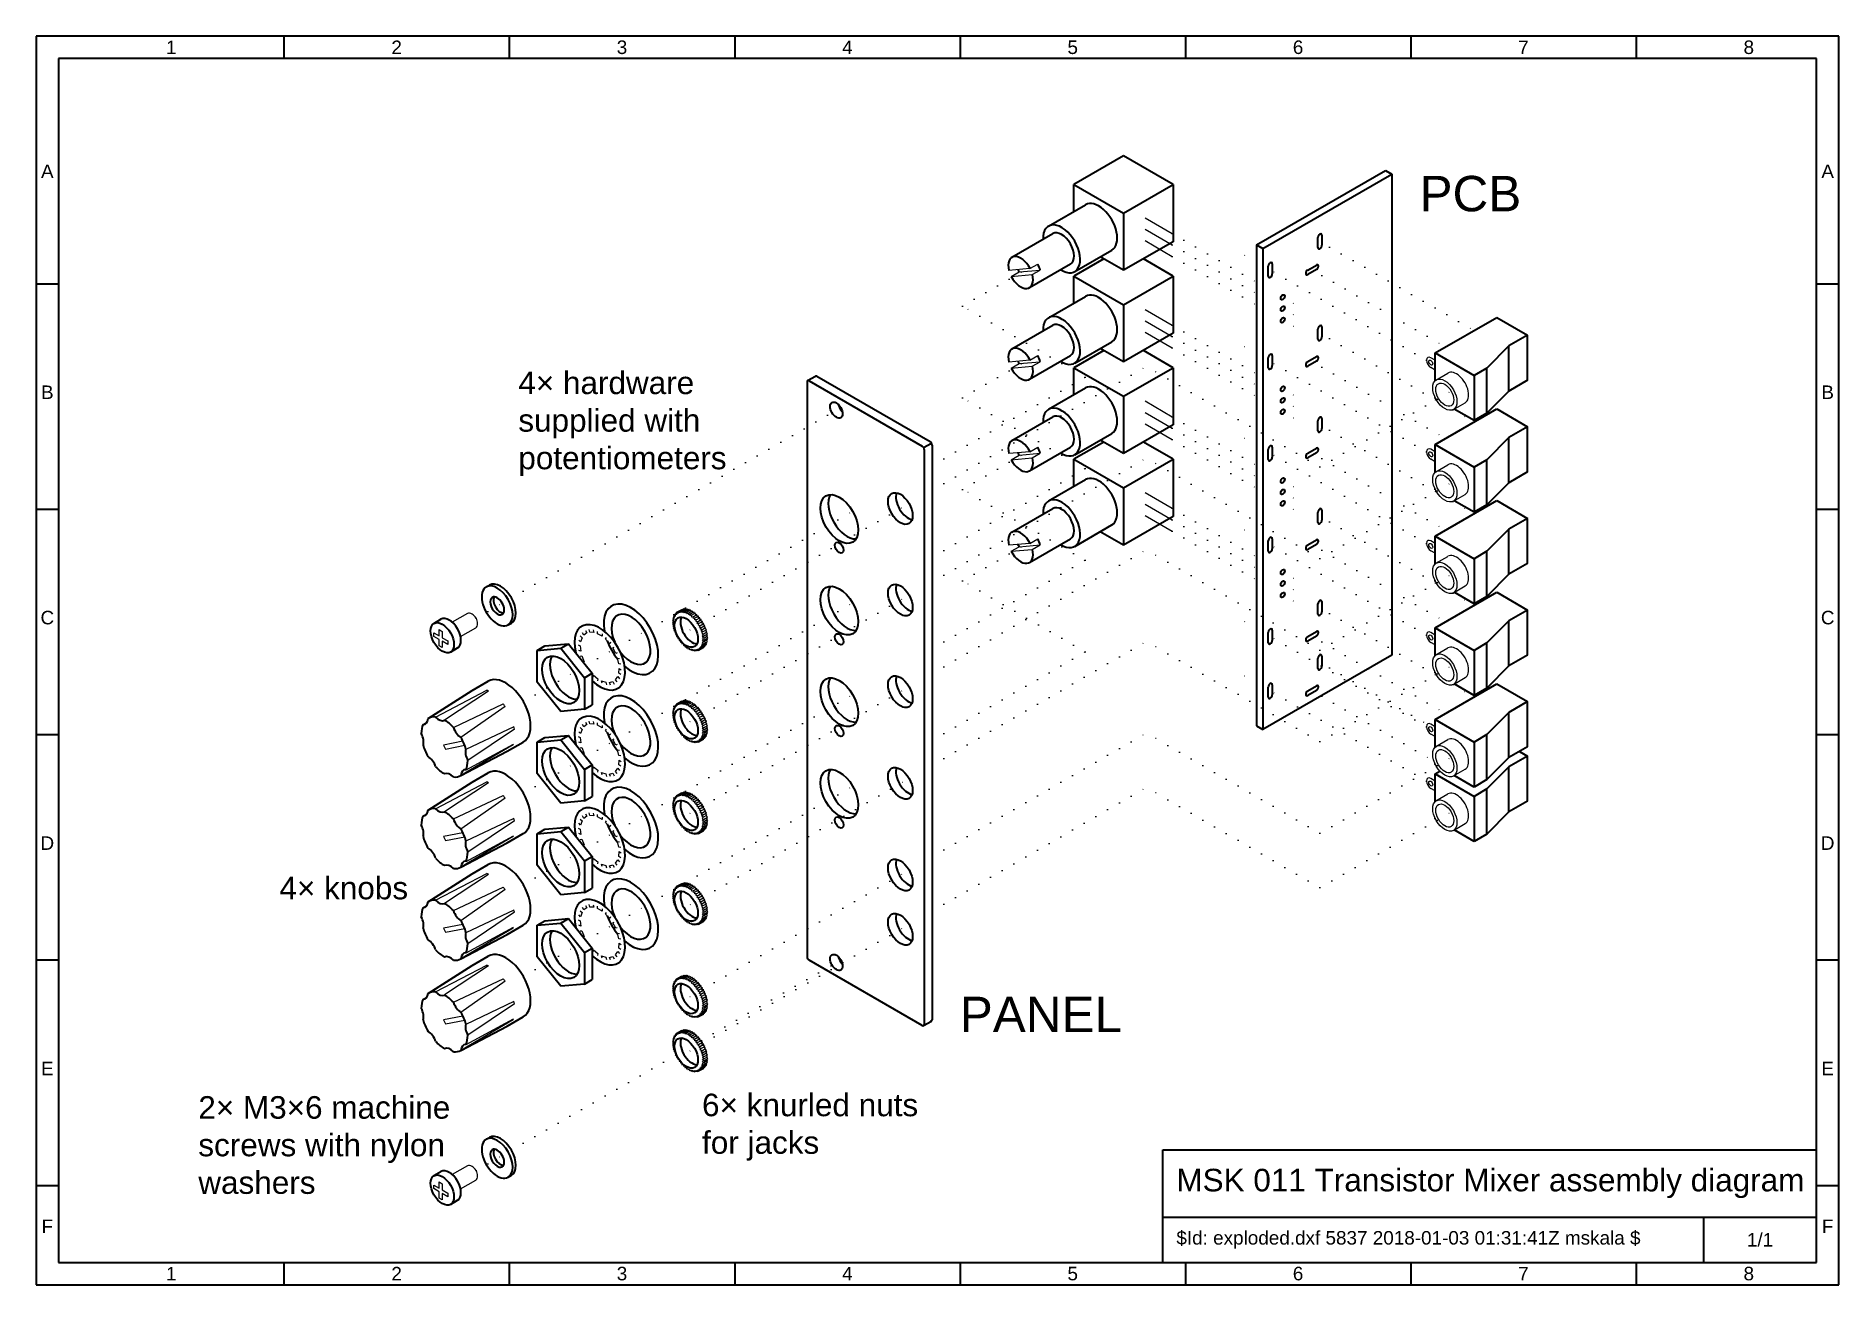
# Model space of a CAD drawing. Header units: millimetres. Extents: x 10 to 410, y 10 to 287.
import ezdxf

# ---------------------------------------------------------------- set-up
doc = ezdxf.new("R2010")
doc.units = ezdxf.units.MM
doc.linetypes.add('ACAD_ISO07W100', pattern=[3, 0.1, -2.9])
for name, color, linetype, lineweight, true_color in [('assembly lines', 14, 'ACAD_ISO07W100', 25, 0x800000), ('details', 7, 'Continuous', 25, 0x000000), ('frame', 5, 'Continuous', 35, 0x0000ff), ('holes', 7, 'Continuous', 35, 0x000000), ('notes', 94, 'Continuous', 25, 0x008000), ('outlines', 7, 'Continuous', 35, 0x000000)]:
    doc.layers.add(name, color=color, linetype=linetype, lineweight=lineweight, true_color=true_color)
doc.styles.add('textstyle0', font='')
doc.styles.add('textstyle1', font='')
doc.styles.add('textstyle10', font='')
doc.styles.add('textstyle11', font='')
doc.styles.add('textstyle12', font='')
doc.styles.add('textstyle13', font='')
doc.styles.add('textstyle14', font='')
doc.styles.add('textstyle15', font='')
doc.styles.add('textstyle16', font='')
doc.styles.add('textstyle17', font='')
doc.styles.add('textstyle18', font='')
doc.styles.add('textstyle19', font='')
doc.styles.add('textstyle2', font='')
doc.styles.add('textstyle20', font='')
doc.styles.add('textstyle21', font='')
doc.styles.add('textstyle22', font='')
doc.styles.add('textstyle23', font='')
doc.styles.add('textstyle24', font='')
doc.styles.add('textstyle25', font='')
doc.styles.add('textstyle26', font='')
doc.styles.add('textstyle27', font='')
doc.styles.add('textstyle28', font='')
doc.styles.add('textstyle29', font='')
doc.styles.add('textstyle3', font='')
doc.styles.add('textstyle30', font='')
doc.styles.add('textstyle31', font='')
doc.styles.add('textstyle32', font='')
doc.styles.add('textstyle33', font='')
doc.styles.add('textstyle34', font='')
doc.styles.add('textstyle35', font='')
doc.styles.add('textstyle36', font='')
doc.styles.add('textstyle4', font='')
doc.styles.add('textstyle5', font='')
doc.styles.add('textstyle6', font='')
doc.styles.add('textstyle7', font='')
doc.styles.add('textstyle8', font='')
doc.styles.add('textstyle9', font='')
doc.styles.get('textstyle0').set_extended_font_data('Nimbus Sans L')
doc.styles.get('textstyle1').set_extended_font_data('Nimbus Sans L')
doc.styles.get('textstyle10').set_extended_font_data('Nimbus Sans L')
doc.styles.get('textstyle11').set_extended_font_data('Nimbus Sans L')
doc.styles.get('textstyle12').set_extended_font_data('Nimbus Sans L')
doc.styles.get('textstyle13').set_extended_font_data('Nimbus Sans L')
doc.styles.get('textstyle14').set_extended_font_data('Nimbus Sans L')
doc.styles.get('textstyle15').set_extended_font_data('Nimbus Sans L')
doc.styles.get('textstyle16').set_extended_font_data('Nimbus Sans L')
doc.styles.get('textstyle17').set_extended_font_data('Nimbus Sans L')
doc.styles.get('textstyle18').set_extended_font_data('Nimbus Sans L')
doc.styles.get('textstyle19').set_extended_font_data('Nimbus Sans L')
doc.styles.get('textstyle2').set_extended_font_data('Nimbus Sans L')
doc.styles.get('textstyle20').set_extended_font_data('Nimbus Sans L')
doc.styles.get('textstyle21').set_extended_font_data('Nimbus Sans L')
doc.styles.get('textstyle22').set_extended_font_data('Nimbus Sans L')
doc.styles.get('textstyle23').set_extended_font_data('Nimbus Sans L')
doc.styles.get('textstyle24').set_extended_font_data('Nimbus Sans L')
doc.styles.get('textstyle25').set_extended_font_data('Nimbus Sans L')
doc.styles.get('textstyle26').set_extended_font_data('Nimbus Sans L')
doc.styles.get('textstyle27').set_extended_font_data('Nimbus Sans L')
doc.styles.get('textstyle28').set_extended_font_data('Nimbus Sans L')
doc.styles.get('textstyle29').set_extended_font_data('Nimbus Sans L')
doc.styles.get('textstyle3').set_extended_font_data('Nimbus Sans L')
doc.styles.get('textstyle30').set_extended_font_data('Nimbus Sans L')
doc.styles.get('textstyle31').set_extended_font_data('Nimbus Sans L')
doc.styles.get('textstyle32').set_extended_font_data('Nimbus Sans L')
doc.styles.get('textstyle33').set_extended_font_data('Nimbus Sans L')
doc.styles.get('textstyle34').set_extended_font_data('Nimbus Sans L')
doc.styles.get('textstyle35').set_extended_font_data('Nimbus Sans L')
doc.styles.get('textstyle36').set_extended_font_data('Nimbus Sans L')
doc.styles.get('textstyle4').set_extended_font_data('Nimbus Sans L')
doc.styles.get('textstyle5').set_extended_font_data('Nimbus Sans L')
doc.styles.get('textstyle6').set_extended_font_data('Nimbus Sans L')
doc.styles.get('textstyle7').set_extended_font_data('Nimbus Sans L')
doc.styles.get('textstyle8').set_extended_font_data('Nimbus Sans L')
doc.styles.get('textstyle9').set_extended_font_data('Nimbus Sans L')

msp = doc.modelspace()

# ---------------------------------------------------------------- texts
at = {"layer": 'frame'}
for s, insert, char_height, attachment_point, style in [('1', (40, 284.5), 3, 5, 'textstyle17'), ('2', (90, 284.5), 3, 5, 'textstyle15'), ('3', (140, 284.5), 3, 5, 'textstyle13'), ('4', (190, 284.5), 3, 5, 'textstyle11'), ('5', (240, 284.5), 3, 5, 'textstyle9'), ('6', (290, 284.5), 3, 5, 'textstyle7'), ('7', (340, 284.5), 3, 5, 'textstyle5'), ('8', (390, 284.5), 3, 5, 'textstyle3'), ('A', (12.5, 257), 3, 5, 'textstyle29'), ('A', (407.5, 257), 3, 5, 'textstyle30'), ('B', (12.5, 208), 3, 5, 'textstyle27'), ('B', (407.5, 208), 3, 5, 'textstyle28'), ('C', (12.5, 158), 3, 5, 'textstyle25'), ('C', (407.5, 158), 3, 5, 'textstyle26'), ('D', (12.5, 108), 3, 5, 'textstyle23'), ('D', (407.5, 108), 3, 5, 'textstyle24'), ('E', (12.5, 58), 3, 5, 'textstyle21'), ('E', (407.5, 58), 3, 5, 'textstyle22'), ('MSK 011 Transistor Mixer assembly diagram', (263, 32.5), 5, 4, 'textstyle1'), ('F', (12.5, 23), 3, 5, 'textstyle19'), ('F', (407.5, 23), 3, 5, 'textstyle20'), ('$Id: exploded.dxf 5837 2018-01-03 01:31:41Z mskala $', (263, 20), 3, 4, 'textstyle2'), ('1/1', (392.5, 20), 3, 5, 'textstyle0'), ('1', (40, 12.5), 3, 5, 'textstyle18'), ('2', (90, 12.5), 3, 5, 'textstyle16'), ('3', (140, 12.5), 3, 5, 'textstyle14'), ('4', (190, 12.5), 3, 5, 'textstyle12'), ('5', (240, 12.5), 3, 5, 'textstyle10'), ('6', (290, 12.5), 3, 5, 'textstyle8'), ('7', (340, 12.5), 3, 5, 'textstyle6'), ('8', (390, 12.5), 3, 5, 'textstyle4')]:
    msp.add_mtext(s, dxfattribs=dict(at, insert=insert, char_height=char_height, attachment_point=attachment_point, style=style))
at = {"layer": 'notes', "char_height": 5, "attachment_point": 4}
for s, insert, style in [('\\H7.85714;PCB', (316.95, 252), 'textstyle36'), ('4× hardware\\Psupplied with\\Ppotentiometers', (117, 201), 'textstyle33'), ('4× knobs', (64, 98), 'textstyle32'), ('\\H7.85714;PANEL', (214.95, 70), 'textstyle35'), ('2× M3×6 machine\\Pscrews with nylon\\Pwashers', (46, 41), 'textstyle34'), ('6× knurled nuts\\Pfor jacks', (157.76, 45), 'textstyle31')]:
    msp.add_mtext(s, dxfattribs=dict(at, insert=insert, style=style))

# ---------------------------------------------------------------- linework, layer by layer
at = {"layer": 'assembly lines'}
for p, q in [((262.08, 243.22), (280.81, 232.41)), ((262.08, 240.68), (280.81, 229.87)), ((294.4, 241.71), (329.05, 221.71)), ((262.08, 238.14), (280.81, 227.33)), ((280.81, 236.86), (278.13, 238.41)), ((215.53, 227.11), (229.87, 235.38)), ((318.48, 215.11), (283.4, 235.36)), ((292.67, 235.41), (322.73, 218.06)), ((286.28, 229.25), (291.23, 226.39)), ((242.77, 211.38), (215.53, 227.11)), ((286.28, 226.71), (291.23, 223.85)), ((286.28, 224.17), (291.23, 221.31)), ((262.08, 222.9), (280.81, 212.09)), ((262.08, 220.36), (280.81, 209.55)), ((294.4, 221.39), (320.77, 206.16)), ((262.08, 217.82), (280.81, 207.01)), ((280.81, 216.54), (278.13, 218.09)), ((208.78, 186.26), (256.32, 213.71)), ((215.53, 206.78), (229.87, 215.06)), ((294.86, 191.47), (256.32, 213.71)), ((318.48, 194.79), (283.4, 215.04)), ((292.67, 215.09), (322.73, 197.74)), ((208.78, 191.75), (242.77, 211.38)), ((286.28, 208.93), (291.23, 206.07)), ((294.86, 191.47), (323.96, 208.27)), ((115.45, 162.41), (188.54, 204.61)), ((191.89, 206.54), (193.62, 207.54)), ((242.77, 191.06), (215.53, 206.78)), ((286.28, 206.39), (291.23, 203.53)), ((324.33, 204.11), (329.05, 201.39)), ((262.08, 202.58), (280.81, 191.77)), ((262.08, 200.04), (280.81, 189.23)), ((286.28, 203.85), (291.23, 200.99)), ((294.4, 201.07), (320.77, 185.84)), ((262.08, 197.5), (280.81, 186.69)), ((280.81, 196.22), (278.13, 197.77)), ((208.78, 165.94), (256.32, 193.39)), ((215.53, 186.46), (229.87, 194.74)), ((294.86, 171.14), (256.32, 193.39)), ((318.48, 174.47), (283.4, 194.72)), ((292.67, 194.77), (322.73, 177.42)), ((208.78, 171.43), (242.77, 191.06)), ((286.28, 188.61), (291.23, 185.75)), ((242.77, 170.74), (215.53, 186.46)), ((286.28, 186.07), (291.23, 183.21)), ((294.86, 171.14), (323.96, 187.95)), ((146.29, 155.67), (191.18, 181.59)), ((157.82, 156.84), (203.69, 183.33)), ((262.08, 182.26), (280.81, 171.45)), ((286.28, 183.53), (291.23, 180.67)), ((294.4, 180.75), (320.77, 165.52)), ((324.33, 183.79), (329.05, 181.07)), ((262.08, 179.72), (280.81, 168.91)), ((262.08, 177.18), (280.81, 166.37)), ((280.81, 175.9), (278.13, 177.44)), ((208.78, 145.62), (256.32, 173.07)), ((215.53, 166.14), (229.87, 174.42)), ((294.86, 150.82), (256.32, 173.07)), ((318.48, 154.15), (283.4, 174.4)), ((292.67, 174.45), (322.73, 157.1)), ((208.78, 151.11), (242.77, 170.74)), ((286.28, 168.29), (291.23, 165.43)), ((242.77, 150.42), (215.53, 166.14)), ((286.28, 165.75), (291.23, 162.89)), ((294.86, 150.82), (323.96, 167.63)), ((107.62, 157.89), (113.41, 161.24)), ((146.29, 135.35), (191.18, 161.27)), ((157.82, 136.52), (203.69, 163.01)), ((286.28, 163.21), (291.23, 160.35)), ((294.4, 160.43), (320.77, 145.2)), ((324.33, 163.47), (329.05, 160.75)), ((280.81, 155.58), (278.13, 157.12)), ((139.05, 151.5), (145.06, 154.97)), ((152.42, 153.72), (156.09, 155.84)), ((208.78, 125.3), (256.32, 152.75)), ((294.86, 130.5), (256.32, 152.75)), ((318.48, 133.82), (283.4, 154.08)), ((292.67, 154.13), (322.73, 136.77)), ((131.99, 147.42), (138.12, 150.96)), ((208.78, 130.79), (242.77, 150.42)), ((294.4, 148.36), (318.66, 134.36)), ((118.11, 139.4), (129.32, 145.88)), ((280.81, 143.51), (278.13, 145.06)), ((294.86, 130.5), (323.96, 147.31)), ((146.29, 115.03), (191.18, 140.95)), ((157.82, 116.2), (203.69, 142.69)), ((318.48, 121.76), (283.4, 142.01)), ((292.67, 142.06), (320.14, 126.2)), ((324.33, 143.15), (329.05, 140.42)), ((139.05, 131.18), (145.06, 134.65)), ((152.42, 133.4), (156.09, 135.52)), ((208.78, 104.98), (256.32, 132.43)), ((294.86, 110.18), (256.32, 132.43)), ((131.99, 127.1), (138.12, 130.64)), ((118.11, 119.08), (129.32, 125.56)), ((294.86, 110.18), (323.96, 126.99)), ((146.29, 94.71), (191.18, 120.63)), ((158.01, 95.99), (203.69, 122.36)), ((208.78, 92.92), (256.32, 120.37)), ((294.86, 98.12), (256.32, 120.37)), ((139.05, 110.86), (145.06, 114.33)), ((152.42, 113.08), (156.09, 115.2)), ((294.86, 98.12), (323.96, 114.92)), ((131.99, 106.78), (138.12, 110.32)), ((118.11, 98.76), (129.32, 105.24)), ((157.82, 75.56), (203.69, 102.04)), ((139.05, 90.53), (145.06, 94)), ((152.5, 92.81), (156.17, 94.93)), ((131.99, 86.46), (138.12, 90)), ((157.82, 63.5), (203.69, 89.98)), ((118.11, 78.44), (129.32, 84.92)), ((157.61, 64.25), (188.54, 82.11)), ((152.42, 72.44), (156.09, 74.56)), ((115.45, 39.91), (151.89, 60.95)), ((152.42, 60.38), (156.09, 62.5)), ((153.38, 61.81), (155.68, 63.13)), ((107.62, 35.39), (113.41, 38.73))]:
    msp.add_line(p, q, dxfattribs=at)
at = {"layer": 'details'}
for p, q in [((256.07, 246.7), (262.08, 243.22)), ((256.07, 244.16), (262.08, 240.68)), ((256.07, 241.62), (262.08, 238.14)), ((230.52, 235.44), (232.26, 236.44)), ((230.52, 235.44), (225.85, 235.02)), ((226.37, 233.68), (228.1, 234.68)), ((226.37, 233.68), (231.04, 234.1)), ((228.1, 234.68), (232.78, 235.1)), ((231.04, 234.1), (232.78, 235.1)), ((256.07, 226.38), (262.08, 222.9)), ((256.07, 223.84), (262.08, 220.36)), ((256.07, 221.3), (262.08, 217.82)), ((230.52, 215.12), (232.26, 216.12)), ((230.52, 215.12), (225.85, 214.7)), ((226.37, 213.36), (228.1, 214.36)), ((226.37, 213.36), (231.04, 213.78)), ((228.1, 214.36), (232.78, 214.78)), ((231.04, 213.78), (232.78, 214.78)), ((320.39, 215.11), (319.44, 215.66)), ((320.39, 212.91), (319.44, 213.46)), ((320.59, 210.71), (323.25, 212.24)), ((256.07, 206.06), (262.08, 202.58)), ((324.45, 204.17), (327.05, 205.67)), ((256.07, 203.52), (262.08, 200.04)), ((256.07, 200.98), (262.08, 197.5)), ((230.52, 194.8), (225.85, 194.38)), ((226.37, 193.04), (228.1, 194.04)), ((226.37, 193.04), (231.04, 193.46)), ((228.1, 194.04), (232.78, 194.46)), ((230.52, 194.8), (232.26, 195.8)), ((231.04, 193.46), (232.78, 194.46)), ((320.39, 194.79), (319.44, 195.34)), ((320.39, 192.59), (319.44, 193.14)), ((320.59, 190.38), (323.25, 191.92)), ((256.07, 185.74), (262.08, 182.26)), ((324.45, 183.85), (327.05, 185.35)), ((256.07, 183.2), (262.08, 179.72)), ((256.07, 180.66), (262.08, 177.18)), ((230.52, 174.48), (225.85, 174.06)), ((226.37, 172.72), (228.1, 173.72)), ((226.37, 172.72), (231.04, 173.14)), ((228.1, 173.72), (232.78, 174.14)), ((230.52, 174.48), (232.26, 175.48)), ((231.04, 173.14), (232.78, 174.14)), ((320.39, 174.47), (319.44, 175.02)), ((320.39, 172.27), (319.44, 172.82)), ((320.59, 170.06), (323.25, 171.6)), ((324.45, 163.53), (327.05, 165.03)), ((153.28, 159.5), (154.14, 160)), ((154.27, 159.83), (154.14, 160)), ((105.72, 158.91), (102.35, 156.97)), ((151.49, 157.07), (151.22, 157.03)), ((151.22, 157.03), (151.49, 156.69)), ((151.24, 157.44), (151.49, 157.07)), ((151.52, 157.44), (151.24, 157.44)), ((151.49, 156.69), (151.24, 156.6)), ((151.24, 156.6), (151.52, 156.28)), ((151.3, 157.82), (151.52, 157.44)), ((151.59, 157.78), (151.3, 157.82)), ((151.52, 156.28), (151.3, 156.16)), ((151.3, 156.16), (151.59, 155.86)), ((151.39, 158.17), (151.59, 157.78)), ((151.7, 158.09), (151.39, 158.17)), ((151.52, 158.49), (151.7, 158.09)), ((151.83, 158.36), (151.52, 158.49)), ((151.69, 158.77), (151.83, 158.36)), ((152, 158.6), (151.69, 158.77)), ((151.89, 159), (152, 158.6)), ((152.2, 158.8), (151.89, 159)), ((152.11, 159.2), (153.24, 159.84)), ((152.11, 159.2), (152.2, 158.8)), ((152.42, 158.96), (152.11, 159.2)), ((152.37, 159.34), (152.42, 158.96)), ((152.67, 159.07), (152.37, 159.34)), ((152.65, 159.45), (152.67, 159.07)), ((152.94, 159.14), (152.65, 159.45)), ((153.06, 159.3), (152.75, 159.5)), ((152.96, 159.5), (152.94, 159.14)), ((152.96, 159.5), (153.82, 160)), ((153.23, 159.17), (152.96, 159.5)), ((152.98, 159.7), (153.06, 159.3)), ((153.29, 159.46), (152.98, 159.7)), ((153.28, 159.5), (153.23, 159.17)), ((153.24, 159.84), (153.29, 159.46)), ((153.54, 159.57), (153.24, 159.84)), ((153.54, 159.15), (153.28, 159.5)), ((153.62, 159.46), (153.54, 159.15)), ((153.62, 159.46), (154.48, 159.96)), ((153.86, 159.09), (153.62, 159.46)), ((153.93, 159.87), (153.82, 160)), ((153.97, 159.36), (153.86, 159.09)), ((153.97, 159.36), (154.83, 159.86)), ((154.19, 158.98), (153.97, 159.36)), ((154.33, 159.22), (154.19, 158.98)), ((154.33, 159.22), (155.19, 159.72)), ((154.52, 158.83), (154.33, 159.22)), ((154.62, 159.74), (154.48, 159.96)), ((154.69, 159.03), (154.52, 158.83)), ((154.69, 159.03), (155.55, 159.53)), ((154.86, 158.63), (154.69, 159.03)), ((155.05, 159.48), (154.83, 159.86)), ((155.05, 158.8), (154.86, 158.63)), ((155.05, 158.8), (155.92, 159.3)), ((155.19, 158.4), (155.05, 158.8)), ((155.34, 159.41), (155.19, 159.72)), ((155.41, 158.53), (155.19, 158.4)), ((155.41, 158.53), (156.27, 159.03)), ((155.52, 158.13), (155.41, 158.53)), ((155.76, 158.22), (155.52, 158.13)), ((155.7, 159.18), (155.55, 159.53)), ((155.76, 158.22), (156.62, 158.72)), ((155.84, 157.82), (155.76, 158.22)), ((156.1, 157.87), (155.84, 157.82)), ((156.05, 158.9), (155.92, 159.3)), ((156.27, 159.03), (156.05, 158.9)), ((156.1, 157.87), (156.96, 158.37)), ((156.14, 157.49), (156.1, 157.87)), ((156.42, 157.5), (156.14, 157.49)), ((156.38, 158.63), (156.27, 159.03)), ((156.62, 158.72), (156.38, 158.63)), ((156.42, 157.5), (157.29, 158)), ((156.43, 157.13), (156.42, 157.5)), ((156.72, 157.09), (156.43, 157.13)), ((156.7, 158.32), (156.62, 158.72)), ((156.96, 158.37), (156.7, 158.32)), ((156.7, 156.74), (156.72, 157.09)), ((157.01, 156.67), (156.7, 156.74)), ((156.72, 157.09), (157.59, 157.59)), ((156.95, 156.34), (157.01, 156.67)), ((157.26, 156.22), (156.95, 156.34)), ((157.01, 157.99), (156.96, 158.37)), ((157.29, 158), (157.01, 157.99)), ((157.01, 156.67), (157.87, 157.17)), ((157.18, 155.92), (157.26, 156.22)), ((157.26, 156.22), (158.13, 156.72)), ((157.3, 157.63), (157.29, 158)), ((157.59, 157.59), (157.3, 157.63)), ((157.49, 155.77), (158.36, 156.27)), ((157.57, 157.24), (157.59, 157.59)), ((157.87, 157.17), (157.57, 157.24)), ((157.82, 156.84), (157.87, 157.17)), ((158.13, 156.72), (157.82, 156.84)), ((158.04, 156.42), (158.13, 156.72)), ((158.36, 156.27), (158.04, 156.42)), ((158.24, 156), (158.36, 156.27)), ((98.22, 153.86), (98.22, 154.66)), ((98.22, 154.66), (99.44, 153.96)), ((99.44, 153.16), (98.22, 153.86)), ((99.44, 155.36), (100.13, 154.96)), ((99.44, 153.96), (99.44, 155.36)), ((99.44, 151.76), (99.44, 153.16)), ((100.13, 154.96), (100.13, 153.56)), ((100.13, 153.56), (101.34, 152.86)), ((101.34, 152.06), (100.13, 152.76)), ((100.13, 152.76), (100.13, 151.36)), ((101.34, 152.86), (101.34, 152.06)), ((104.18, 153.79), (107.56, 155.73)), ((130.83, 152.64), (130.41, 153.03)), ((130.72, 153.95), (131.13, 153.55)), ((131.13, 153.55), (130.83, 152.64)), ((131.54, 154.13), (131.22, 154.66)), ((132.21, 154.6), (131.54, 154.13)), ((131.88, 155.13), (132.21, 154.6)), ((132.87, 154.77), (132.69, 155.34)), ((133.78, 154.72), (132.87, 154.77)), ((133.6, 155.28), (133.78, 154.72)), ((134.57, 154.45), (134.57, 154.96)), ((135.57, 153.88), (134.57, 154.45)), ((135.57, 154.38), (135.57, 153.88)), ((136.37, 153.22), (136.54, 153.58)), ((137.28, 152.23), (136.37, 153.22)), ((137.45, 152.59), (137.28, 152.23)), ((151.59, 155.86), (151.39, 155.7)), ((151.39, 155.7), (151.7, 155.43)), ((151.7, 155.43), (151.52, 155.23)), ((151.52, 155.23), (151.83, 155)), ((151.83, 155), (151.69, 154.77)), ((151.69, 154.77), (152, 154.57)), ((152, 154.57), (151.89, 154.3)), ((151.89, 154.3), (152.2, 154.14)), ((152.2, 154.14), (152.11, 153.84)), ((152.11, 153.84), (152.42, 153.73)), ((152.42, 153.73), (152.37, 153.4)), ((152.37, 153.4), (152.67, 153.32)), ((152.67, 153.32), (152.65, 152.97)), ((152.65, 152.97), (152.94, 152.94)), ((152.94, 152.94), (152.96, 152.57)), ((152.96, 152.57), (153.23, 152.58)), ((153.23, 152.58), (153.28, 152.19)), ((153.28, 152.19), (153.54, 152.24)), ((153.54, 152.24), (153.62, 151.85)), ((157.49, 155.77), (157.18, 155.92)), ((157.38, 155.5), (157.49, 155.77)), ((157.69, 155.3), (157.38, 155.5)), ((157.54, 155.07), (157.69, 155.3)), ((157.85, 154.83), (157.54, 155.07)), ((157.68, 154.63), (157.85, 154.83)), ((157.98, 154.37), (157.68, 154.63)), ((157.69, 155.3), (158.55, 155.8)), ((157.78, 154.2), (157.98, 154.37)), ((158.08, 153.91), (157.78, 154.2)), ((157.98, 151.9), (157.78, 152.29)), ((157.85, 154.83), (158.72, 155.33)), ((157.85, 153.79), (158.08, 153.91)), ((158.13, 153.46), (157.85, 153.79)), ((158.08, 152.25), (157.85, 152.63)), ((157.85, 151.58), (158.72, 152.08)), ((158.15, 153.03), (157.89, 153.38)), ((158.13, 152.63), (157.89, 152.99)), ((157.98, 154.37), (158.85, 154.87)), ((158.85, 152.4), (157.98, 151.9)), ((158.08, 153.91), (158.94, 154.41)), ((158.08, 152.25), (158.94, 152.75)), ((158.13, 153.46), (159, 153.96)), ((159, 153.13), (158.13, 152.63)), ((158.15, 153.03), (159.02, 153.53)), ((158.55, 155.8), (158.24, 156)), ((158.41, 155.57), (158.55, 155.8)), ((158.72, 155.33), (158.41, 155.57)), ((158.55, 151.8), (158.41, 152.21)), ((158.41, 152.21), (158.72, 152.08)), ((158.55, 155.13), (158.72, 155.33)), ((158.85, 154.87), (158.55, 155.13)), ((158.72, 152.08), (158.55, 152.48)), ((158.55, 152.48), (158.85, 152.4)), ((158.65, 154.7), (158.85, 154.87)), ((158.94, 154.41), (158.65, 154.7)), ((158.72, 154.29), (158.94, 154.41)), ((159, 153.96), (158.72, 154.29)), ((158.85, 152.4), (158.73, 152.62)), ((159.02, 153.53), (158.78, 153.84)), ((158.94, 152.75), (158.79, 153.01)), ((159, 153.13), (158.81, 153.41)), ((320.39, 154.15), (319.44, 154.7)), ((320.39, 151.94), (319.44, 152.49)), ((100.13, 151.36), (99.44, 151.76)), ((130.31, 151.95), (130.74, 151.75)), ((130.85, 150.55), (130.41, 150.74)), ((130.72, 149.47), (131.1, 149.51)), ((130.74, 151.75), (130.85, 150.55)), ((131.1, 149.51), (131.6, 148.22)), ((131.6, 148.22), (131.36, 148.2)), ((137.94, 151.3), (138.26, 151.45)), ((138.6, 150.06), (137.94, 151.3)), ((138.93, 150.21), (138.6, 150.06)), ((139.32, 147.74), (139.01, 149.01)), ((139.01, 149.01), (139.42, 148.92)), ((153.62, 151.85), (153.86, 151.94)), ((153.86, 151.94), (153.97, 151.54)), ((153.97, 151.54), (154.19, 151.67)), ((154.19, 151.67), (154.33, 151.26)), ((154.33, 151.26), (154.52, 151.44)), ((154.52, 151.44), (154.69, 151.03)), ((154.69, 151.03), (154.86, 151.24)), ((154.86, 151.24), (155.05, 150.85)), ((155.05, 150.85), (155.19, 151.09)), ((155.19, 151.09), (155.41, 150.71)), ((155.41, 150.71), (155.52, 150.98)), ((155.52, 150.98), (155.76, 150.61)), ((155.76, 150.61), (155.84, 150.92)), ((155.84, 150.92), (156.1, 150.57)), ((156.1, 150.57), (156.14, 150.9)), ((156.14, 150.9), (156.42, 150.57)), ((156.42, 150.57), (156.43, 150.92)), ((156.43, 150.92), (156.72, 150.62)), ((156.72, 150.62), (156.7, 150.99)), ((156.7, 150.99), (157.01, 150.72)), ((157.01, 150.72), (156.95, 151.11)), ((156.95, 151.11), (157.26, 150.87)), ((157.01, 150.72), (158.13, 151.37)), ((157.26, 150.87), (157.18, 151.27)), ((157.18, 151.27), (157.49, 151.06)), ((157.49, 151.06), (157.38, 151.47)), ((157.38, 151.47), (157.69, 151.3)), ((157.69, 151.3), (157.54, 151.71)), ((157.54, 151.71), (157.85, 151.58)), ((157.59, 151.12), (157.57, 151.49)), ((157.57, 151.49), (157.87, 151.22)), ((157.85, 151.58), (157.68, 151.98)), ((157.68, 151.98), (157.98, 151.9)), ((157.87, 151.22), (157.82, 151.61)), ((157.82, 151.61), (158.13, 151.37)), ((158.13, 151.37), (158.04, 151.77)), ((158.04, 151.77), (158.36, 151.56)), ((158.36, 151.56), (158.24, 151.97)), ((158.24, 151.97), (158.55, 151.8)), ((320.59, 149.74), (323.25, 151.28)), ((133.6, 144.82), (133.69, 145.26)), ((133.69, 145.26), (134.66, 144.46)), ((134.66, 144.46), (134.57, 144.02)), ((138.55, 144.21), (139.05, 144.92)), ((138.93, 143.74), (138.55, 144.21)), ((139.05, 144.92), (139.42, 144.45)), ((139.3, 145.67), (139.4, 146.75)), ((139.73, 145.36), (139.3, 145.67)), ((139.73, 147.65), (139.32, 147.74)), ((139.4, 146.75), (139.83, 146.45)), ((324.45, 143.21), (327.05, 144.71)), ((98.65, 135.96), (109.98, 141.89)), ((110.38, 141.71), (100.62, 135.27)), ((135.57, 143.44), (135.48, 143.99)), ((135.48, 143.99), (136.45, 143.66)), ((136.45, 143.66), (136.54, 143.12)), ((137.2, 143.61), (138, 143.83)), ((137.45, 143.06), (137.2, 143.61)), ((138, 143.83), (138.26, 143.27)), ((102.6, 133.67), (113.67, 138.86)), ((114.06, 138.32), (104.27, 131.42)), ((151.49, 136.75), (151.22, 136.71)), ((151.22, 136.71), (151.49, 136.37)), ((151.24, 137.12), (151.49, 136.75)), ((151.52, 137.12), (151.24, 137.12)), ((151.49, 136.37), (151.24, 136.28)), ((151.24, 136.28), (151.52, 135.96)), ((151.3, 137.5), (151.52, 137.12)), ((151.59, 137.46), (151.3, 137.5)), ((151.39, 137.85), (151.59, 137.46)), ((151.7, 137.77), (151.39, 137.85)), ((151.52, 138.17), (151.7, 137.77)), ((151.83, 138.04), (151.52, 138.17)), ((151.69, 138.45), (151.83, 138.04)), ((152, 138.28), (151.69, 138.45)), ((151.89, 138.68), (152, 138.28)), ((152.2, 138.48), (151.89, 138.68)), ((152.11, 138.88), (153.24, 139.52)), ((152.11, 138.88), (152.2, 138.48)), ((152.42, 138.64), (152.11, 138.88)), ((152.37, 139.02), (152.42, 138.64)), ((152.67, 138.75), (152.37, 139.02)), ((152.65, 139.12), (152.67, 138.75)), ((152.94, 138.82), (152.65, 139.12)), ((153.06, 138.98), (152.75, 139.18)), ((152.96, 139.18), (152.94, 138.82)), ((152.96, 139.18), (153.82, 139.68)), ((153.23, 138.85), (152.96, 139.18)), ((152.98, 139.38), (153.06, 138.98)), ((153.29, 139.14), (152.98, 139.38)), ((153.28, 139.18), (153.23, 138.85)), ((153.24, 139.52), (153.29, 139.14)), ((153.54, 139.25), (153.24, 139.52)), ((153.28, 139.18), (154.14, 139.68)), ((153.54, 138.83), (153.28, 139.18)), ((153.62, 139.14), (153.54, 138.83)), ((153.62, 139.14), (154.48, 139.64)), ((153.86, 138.77), (153.62, 139.14)), ((153.93, 139.55), (153.82, 139.68)), ((153.97, 139.04), (153.86, 138.77)), ((153.97, 139.04), (154.83, 139.54)), ((154.19, 138.66), (153.97, 139.04)), ((154.27, 139.51), (154.14, 139.68)), ((154.33, 138.9), (154.19, 138.66)), ((154.33, 138.9), (155.19, 139.4)), ((154.52, 138.5), (154.33, 138.9)), ((154.62, 139.42), (154.48, 139.64)), ((154.69, 138.71), (154.52, 138.5)), ((154.69, 138.71), (155.55, 139.21)), ((154.86, 138.31), (154.69, 138.71)), ((155.05, 139.16), (154.83, 139.54)), ((155.05, 138.48), (154.86, 138.31)), ((155.05, 138.48), (155.92, 138.98)), ((155.19, 138.08), (155.05, 138.48)), ((155.34, 139.09), (155.19, 139.4)), ((155.41, 138.21), (155.19, 138.08)), ((155.41, 138.21), (156.27, 138.71)), ((155.52, 137.81), (155.41, 138.21)), ((155.76, 137.9), (155.52, 137.81)), ((155.7, 138.86), (155.55, 139.21)), ((155.76, 137.9), (156.62, 138.4)), ((155.84, 137.5), (155.76, 137.9)), ((156.1, 137.55), (155.84, 137.5)), ((156.05, 138.58), (155.92, 138.98)), ((156.27, 138.71), (156.05, 138.58)), ((156.1, 137.55), (156.96, 138.05)), ((156.14, 137.17), (156.1, 137.55)), ((156.42, 137.18), (156.14, 137.17)), ((156.38, 138.31), (156.27, 138.71)), ((156.62, 138.4), (156.38, 138.31)), ((156.42, 137.18), (157.29, 137.68)), ((156.43, 136.81), (156.42, 137.18)), ((156.72, 136.77), (156.43, 136.81)), ((156.7, 138), (156.62, 138.4)), ((156.96, 138.05), (156.7, 138)), ((156.7, 136.42), (156.72, 136.77)), ((157.01, 136.35), (156.7, 136.42)), ((156.72, 136.77), (157.59, 137.27)), ((156.95, 136.02), (157.01, 136.35)), ((157.26, 135.9), (156.95, 136.02)), ((157.01, 137.67), (156.96, 138.05)), ((157.29, 137.68), (157.01, 137.67)), ((157.01, 136.35), (157.87, 136.85)), ((157.26, 135.9), (158.13, 136.4)), ((157.3, 137.31), (157.29, 137.68)), ((157.59, 137.27), (157.3, 137.31)), ((157.57, 136.92), (157.59, 137.27)), ((157.87, 136.85), (157.57, 136.92)), ((157.82, 136.52), (157.87, 136.85)), ((158.13, 136.4), (157.82, 136.52)), ((158.04, 136.1), (158.13, 136.4)), ((158.36, 135.95), (158.04, 136.1)), ((95.85, 134.34), (96.83, 134.94)), ((105.39, 128.84), (116.04, 133.87)), ((116.15, 133.29), (105.78, 126.33)), ((130.83, 132.32), (130.41, 132.71)), ((130.72, 133.63), (131.13, 133.23)), ((131.13, 133.23), (130.83, 132.32)), ((131.54, 133.81), (131.22, 134.34)), ((132.21, 134.28), (131.54, 133.81)), ((131.88, 134.81), (132.21, 134.28)), ((132.87, 134.45), (132.69, 135.02)), ((133.78, 134.4), (132.87, 134.45)), ((133.6, 134.96), (133.78, 134.4)), ((134.57, 134.13), (134.57, 134.64)), ((135.57, 133.56), (134.57, 134.13)), ((135.57, 134.06), (135.57, 133.56)), ((136.37, 132.9), (136.54, 133.26)), ((137.28, 131.91), (136.37, 132.9)), ((137.45, 132.27), (137.28, 131.91)), ((151.52, 135.96), (151.3, 135.84)), ((151.3, 135.84), (151.59, 135.54)), ((151.59, 135.54), (151.39, 135.38)), ((151.39, 135.38), (151.7, 135.11)), ((151.7, 135.11), (151.52, 134.91)), ((151.52, 134.91), (151.83, 134.68)), ((151.83, 134.68), (151.69, 134.45)), ((151.69, 134.45), (152, 134.25)), ((152, 134.25), (151.89, 133.98)), ((151.89, 133.98), (152.2, 133.82)), ((152.2, 133.82), (152.11, 133.52)), ((152.11, 133.52), (152.42, 133.4)), ((152.42, 133.4), (152.37, 133.08)), ((152.37, 133.08), (152.67, 133)), ((152.67, 133), (152.65, 132.65)), ((152.65, 132.65), (152.94, 132.62)), ((152.94, 132.62), (152.96, 132.25)), ((152.96, 132.25), (153.23, 132.26)), ((153.23, 132.26), (153.28, 131.87)), ((157.18, 135.6), (157.26, 135.9)), ((157.49, 135.45), (157.18, 135.6)), ((157.38, 135.18), (157.49, 135.45)), ((157.69, 134.98), (157.38, 135.18)), ((157.49, 135.45), (158.36, 135.95)), ((157.54, 134.74), (157.69, 134.98)), ((157.85, 134.51), (157.54, 134.74)), ((157.68, 134.31), (157.85, 134.51)), ((157.98, 134.05), (157.68, 134.31)), ((157.69, 134.98), (158.55, 135.48)), ((157.78, 133.88), (157.98, 134.05)), ((158.08, 133.59), (157.78, 133.88)), ((157.85, 134.51), (158.72, 135.01)), ((157.85, 133.46), (158.08, 133.59)), ((158.13, 133.14), (157.85, 133.46)), ((158.08, 131.93), (157.85, 132.31)), ((158.15, 132.71), (157.89, 133.06)), ((158.13, 132.31), (157.89, 132.67)), ((157.98, 134.05), (158.85, 134.55)), ((158.85, 132.07), (157.98, 131.57)), ((158.08, 133.59), (158.94, 134.09)), ((158.08, 131.93), (158.94, 132.43)), ((158.13, 133.14), (159, 133.64)), ((159, 132.81), (158.13, 132.31)), ((158.15, 132.71), (159.02, 133.21)), ((158.24, 135.68), (158.36, 135.95)), ((158.55, 135.48), (158.24, 135.68)), ((158.41, 135.24), (158.55, 135.48)), ((158.72, 135.01), (158.41, 135.24)), ((158.55, 134.81), (158.72, 135.01)), ((158.85, 134.55), (158.55, 134.81)), ((158.72, 131.76), (158.55, 132.16)), ((158.55, 132.16), (158.85, 132.07)), ((158.65, 134.38), (158.85, 134.55)), ((158.94, 134.09), (158.65, 134.38)), ((158.72, 133.96), (158.94, 134.09)), ((159, 133.64), (158.72, 133.96)), ((158.85, 132.07), (158.73, 132.3)), ((159.02, 133.21), (158.78, 133.52)), ((158.94, 132.43), (158.79, 132.69)), ((159, 132.81), (158.81, 133.09)), ((320.39, 133.82), (319.44, 134.37)), ((320.39, 131.62), (319.44, 132.17)), ((104.71, 130.58), (100.43, 129.75)), ((100.43, 129.75), (100.81, 128.86)), ((100.81, 128.86), (105.1, 129.7)), ((115.83, 129.79), (104.27, 122.99)), ((105.39, 124.27), (115.91, 129.96)), ((130.31, 131.63), (130.74, 131.43)), ((130.85, 130.23), (130.41, 130.42)), ((130.72, 129.15), (131.1, 129.19)), ((130.74, 131.43), (130.85, 130.23)), ((131.1, 129.19), (131.6, 127.9)), ((137.94, 130.98), (138.26, 131.13)), ((138.6, 129.74), (137.94, 130.98)), ((138.93, 129.89), (138.6, 129.74)), ((139.32, 127.42), (139.01, 128.69)), ((139.01, 128.69), (139.42, 128.6)), ((153.28, 131.87), (153.54, 131.92)), ((153.54, 131.92), (153.62, 131.53)), ((153.62, 131.53), (153.86, 131.62)), ((153.86, 131.62), (153.97, 131.22)), ((153.97, 131.22), (154.19, 131.35)), ((154.19, 131.35), (154.33, 130.94)), ((154.33, 130.94), (154.52, 131.11)), ((154.52, 131.11), (154.69, 130.71)), ((154.69, 130.71), (154.86, 130.92)), ((154.86, 130.92), (155.05, 130.53)), ((155.05, 130.53), (155.19, 130.77)), ((155.19, 130.77), (155.41, 130.38)), ((155.41, 130.38), (155.52, 130.66)), ((155.52, 130.66), (155.76, 130.29)), ((155.76, 130.29), (155.84, 130.6)), ((155.84, 130.6), (156.1, 130.25)), ((156.1, 130.25), (156.14, 130.58)), ((156.14, 130.58), (156.42, 130.25)), ((156.42, 130.25), (156.43, 130.6)), ((156.43, 130.6), (156.72, 130.3)), ((156.72, 130.3), (156.7, 130.67)), ((156.7, 130.67), (157.01, 130.4)), ((157.01, 130.4), (156.95, 130.79)), ((156.95, 130.79), (157.26, 130.55)), ((157.01, 130.4), (158.13, 131.05)), ((157.26, 130.55), (157.18, 130.95)), ((157.18, 130.95), (157.49, 130.74)), ((157.49, 130.74), (157.38, 131.15)), ((157.38, 131.15), (157.69, 130.98)), ((157.69, 130.98), (157.54, 131.38)), ((157.54, 131.38), (157.85, 131.26)), ((157.59, 130.8), (157.57, 131.17)), ((157.57, 131.17), (157.87, 130.9)), ((157.85, 131.26), (157.68, 131.66)), ((157.68, 131.66), (157.98, 131.57)), ((157.98, 131.57), (157.78, 131.97)), ((157.87, 130.9), (157.82, 131.29)), ((157.82, 131.29), (158.13, 131.05)), ((157.85, 131.26), (158.72, 131.76)), ((158.13, 131.05), (158.04, 131.45)), ((158.04, 131.45), (158.36, 131.24)), ((158.36, 131.24), (158.24, 131.65)), ((158.24, 131.65), (158.55, 131.48)), ((158.55, 131.48), (158.41, 131.88)), ((158.41, 131.88), (158.72, 131.76)), ((320.59, 129.42), (323.25, 130.96)), ((131.6, 127.9), (131.36, 127.88)), ((133.6, 124.5), (133.69, 124.94)), ((133.69, 124.94), (134.66, 124.14)), ((134.66, 124.14), (134.57, 123.7)), ((138.55, 123.89), (139.05, 124.6)), ((139.05, 124.6), (139.42, 124.13)), ((139.3, 125.35), (139.4, 126.43)), ((139.73, 125.04), (139.3, 125.35)), ((139.73, 127.33), (139.32, 127.42)), ((139.4, 126.43), (139.83, 126.13)), ((324.45, 122.89), (327.05, 124.39)), ((98.65, 115.63), (109.98, 121.57)), ((110.38, 121.39), (100.62, 114.95)), ((135.57, 123.12), (135.48, 123.66)), ((135.48, 123.66), (136.45, 123.34)), ((136.45, 123.34), (136.54, 122.8)), ((137.2, 123.29), (138, 123.51)), ((137.45, 122.74), (137.2, 123.29)), ((138, 123.51), (138.26, 122.95)), ((138.93, 123.42), (138.55, 123.89)), ((320.39, 121.76), (319.44, 122.31)), ((320.39, 119.56), (319.44, 120.11)), ((102.6, 113.35), (113.67, 118.54)), ((114.06, 118), (104.27, 111.1)), ((151.49, 116.43), (151.22, 116.39)), ((151.22, 116.39), (151.49, 116.05)), ((151.24, 116.8), (151.49, 116.43)), ((151.52, 116.8), (151.24, 116.8)), ((151.49, 116.05), (151.24, 115.96)), ((151.3, 117.18), (151.52, 116.8)), ((151.59, 117.14), (151.3, 117.18)), ((151.39, 117.53), (151.59, 117.14)), ((151.7, 117.45), (151.39, 117.53)), ((151.52, 117.85), (151.7, 117.45)), ((151.83, 117.72), (151.52, 117.85)), ((151.69, 118.12), (151.83, 117.72)), ((152, 117.96), (151.69, 118.12)), ((151.89, 118.36), (152, 117.96)), ((152.2, 118.16), (151.89, 118.36)), ((152.11, 118.56), (153.24, 119.2)), ((152.11, 118.56), (152.2, 118.16)), ((152.42, 118.32), (152.11, 118.56)), ((152.37, 118.7), (152.42, 118.32)), ((152.67, 118.43), (152.37, 118.7)), ((152.65, 118.8), (152.67, 118.43)), ((152.94, 118.5), (152.65, 118.8)), ((153.06, 118.66), (152.75, 118.86)), ((152.96, 118.86), (152.94, 118.5)), ((152.96, 118.86), (153.82, 119.36)), ((153.23, 118.53), (152.96, 118.86)), ((152.98, 119.06), (153.06, 118.66)), ((153.29, 118.82), (152.98, 119.06)), ((153.28, 118.86), (153.23, 118.53)), ((153.24, 119.2), (153.29, 118.82)), ((153.54, 118.93), (153.24, 119.2)), ((153.28, 118.86), (154.14, 119.36)), ((153.54, 118.51), (153.28, 118.86)), ((153.62, 118.81), (153.54, 118.51)), ((153.62, 118.81), (154.48, 119.31)), ((153.86, 118.45), (153.62, 118.81)), ((153.93, 119.23), (153.82, 119.36)), ((153.97, 118.72), (153.86, 118.45)), ((153.97, 118.72), (154.83, 119.22)), ((154.19, 118.34), (153.97, 118.72)), ((154.27, 119.19), (154.14, 119.36)), ((154.33, 118.58), (154.19, 118.34)), ((154.33, 118.58), (155.19, 119.08)), ((154.52, 118.18), (154.33, 118.58)), ((154.62, 119.1), (154.48, 119.31)), ((154.69, 118.39), (154.52, 118.18)), ((154.69, 118.39), (155.55, 118.89)), ((154.86, 117.99), (154.69, 118.39)), ((155.05, 118.84), (154.83, 119.22)), ((155.05, 118.16), (154.86, 117.99)), ((155.05, 118.16), (155.92, 118.66)), ((155.19, 117.76), (155.05, 118.16)), ((155.34, 118.77), (155.19, 119.08)), ((155.41, 117.89), (155.19, 117.76)), ((155.41, 117.89), (156.27, 118.39)), ((155.52, 117.49), (155.41, 117.89)), ((155.76, 117.58), (155.52, 117.49)), ((155.7, 118.54), (155.55, 118.89)), ((155.76, 117.58), (156.62, 118.08)), ((155.84, 117.18), (155.76, 117.58)), ((156.1, 117.23), (155.84, 117.18)), ((156.05, 118.26), (155.92, 118.66)), ((156.27, 118.39), (156.05, 118.26)), ((156.1, 117.23), (156.96, 117.73)), ((156.14, 116.85), (156.1, 117.23)), ((156.42, 116.86), (156.14, 116.85)), ((156.38, 117.99), (156.27, 118.39)), ((156.62, 118.08), (156.38, 117.99)), ((156.42, 116.86), (157.29, 117.36)), ((156.43, 116.49), (156.42, 116.86)), ((156.72, 116.45), (156.43, 116.49)), ((156.7, 117.68), (156.62, 118.08)), ((156.96, 117.73), (156.7, 117.68)), ((156.7, 116.1), (156.72, 116.45)), ((157.01, 116.03), (156.7, 116.1)), ((156.72, 116.45), (157.59, 116.95)), ((156.95, 115.7), (157.01, 116.03)), ((157.01, 117.35), (156.96, 117.73)), ((157.29, 117.36), (157.01, 117.35)), ((157.01, 116.03), (157.87, 116.53)), ((157.26, 115.58), (158.13, 116.08)), ((157.3, 116.99), (157.29, 117.36)), ((157.59, 116.95), (157.3, 116.99)), ((157.57, 116.6), (157.59, 116.95)), ((157.87, 116.53), (157.57, 116.6)), ((157.82, 116.2), (157.87, 116.53)), ((158.13, 116.08), (157.82, 116.2)), ((158.04, 115.78), (158.13, 116.08)), ((320.59, 117.36), (323.25, 118.9)), ((95.85, 114.02), (96.83, 114.62)), ((105.39, 108.52), (116.04, 113.55)), ((116.15, 112.97), (105.78, 106.01)), ((130.83, 112), (130.41, 112.39)), ((130.72, 113.31), (131.13, 112.91)), ((131.13, 112.91), (130.83, 112)), ((131.54, 113.49), (131.22, 114.02)), ((132.21, 113.96), (131.54, 113.49)), ((131.88, 114.48), (132.21, 113.96)), ((132.87, 114.13), (132.69, 114.7)), ((133.78, 114.08), (132.87, 114.13)), ((133.6, 114.64), (133.78, 114.08)), ((134.57, 113.81), (134.57, 114.31)), ((135.57, 113.24), (134.57, 113.81)), ((135.57, 113.74), (135.57, 113.24)), ((136.37, 112.58), (136.54, 112.94)), ((137.28, 111.59), (136.37, 112.58)), ((151.24, 115.96), (151.52, 115.64)), ((151.52, 115.64), (151.3, 115.52)), ((151.3, 115.52), (151.59, 115.22)), ((151.59, 115.22), (151.39, 115.06)), ((151.39, 115.06), (151.7, 114.79)), ((151.7, 114.79), (151.52, 114.59)), ((151.52, 114.59), (151.83, 114.36)), ((151.83, 114.36), (151.69, 114.12)), ((151.69, 114.12), (152, 113.93)), ((152, 113.93), (151.89, 113.66)), ((151.89, 113.66), (152.2, 113.5)), ((152.2, 113.5), (152.11, 113.2)), ((152.11, 113.2), (152.42, 113.08)), ((152.42, 113.08), (152.37, 112.76)), ((152.37, 112.76), (152.67, 112.68)), ((152.67, 112.68), (152.65, 112.33)), ((152.65, 112.33), (152.94, 112.3)), ((152.94, 112.3), (152.96, 111.93)), ((157.26, 115.58), (156.95, 115.7)), ((157.18, 115.28), (157.26, 115.58)), ((157.49, 115.13), (157.18, 115.28)), ((157.38, 114.86), (157.49, 115.13)), ((157.69, 114.66), (157.38, 114.86)), ((157.49, 115.13), (158.36, 115.63)), ((157.54, 114.42), (157.69, 114.66)), ((157.85, 114.19), (157.54, 114.42)), ((157.68, 113.99), (157.85, 114.19)), ((157.98, 113.73), (157.68, 113.99)), ((157.69, 114.66), (158.55, 115.16)), ((157.78, 113.56), (157.98, 113.73)), ((158.08, 113.27), (157.78, 113.56)), ((157.85, 114.19), (158.72, 114.69)), ((157.85, 113.14), (158.08, 113.27)), ((158.13, 112.82), (157.85, 113.14)), ((158.15, 112.39), (157.89, 112.74)), ((158.13, 111.99), (157.89, 112.35)), ((157.98, 113.73), (158.85, 114.23)), ((158.36, 115.63), (158.04, 115.78)), ((158.08, 113.27), (158.94, 113.77)), ((158.08, 111.6), (158.94, 112.1)), ((158.13, 112.82), (159, 113.32)), ((159, 112.49), (158.13, 111.99)), ((158.15, 112.39), (159.02, 112.89)), ((158.24, 115.36), (158.36, 115.63)), ((158.55, 115.16), (158.24, 115.36)), ((158.41, 114.92), (158.55, 115.16)), ((158.72, 114.69), (158.41, 114.92)), ((158.55, 114.49), (158.72, 114.69)), ((158.85, 114.23), (158.55, 114.49)), ((158.65, 114.06), (158.85, 114.23)), ((158.94, 113.77), (158.65, 114.06)), ((158.72, 113.64), (158.94, 113.77)), ((159, 113.32), (158.72, 113.64)), ((159.02, 112.89), (158.78, 113.2)), ((158.94, 112.1), (158.79, 112.36)), ((159, 112.49), (158.81, 112.77)), ((324.45, 110.82), (327.05, 112.32)), ((104.71, 110.26), (100.43, 109.43)), ((100.43, 109.43), (100.81, 108.54)), ((100.81, 108.54), (105.1, 109.38)), ((115.83, 109.47), (104.27, 102.67)), ((105.39, 103.95), (115.91, 109.64)), ((130.31, 111.31), (130.74, 111.11)), ((130.85, 109.91), (130.41, 110.1)), ((130.72, 108.83), (131.1, 108.87)), ((130.74, 111.11), (130.85, 109.91)), ((131.1, 108.87), (131.6, 107.58)), ((137.45, 111.95), (137.28, 111.59)), ((137.94, 110.65), (138.26, 110.8)), ((138.6, 109.42), (137.94, 110.65)), ((138.93, 109.57), (138.6, 109.42)), ((139.32, 107.09), (139.01, 108.37)), ((139.01, 108.37), (139.42, 108.28)), ((152.96, 111.93), (153.23, 111.94)), ((153.23, 111.94), (153.28, 111.55)), ((153.28, 111.55), (153.54, 111.6)), ((153.54, 111.6), (153.62, 111.21)), ((153.62, 111.21), (153.86, 111.3)), ((153.86, 111.3), (153.97, 110.9)), ((153.97, 110.9), (154.19, 111.03)), ((154.19, 111.03), (154.33, 110.62)), ((154.33, 110.62), (154.52, 110.79)), ((154.52, 110.79), (154.69, 110.39)), ((154.69, 110.39), (154.86, 110.6)), ((154.86, 110.6), (155.05, 110.21)), ((155.05, 110.21), (155.19, 110.45)), ((155.19, 110.45), (155.41, 110.06)), ((155.41, 110.06), (155.52, 110.34)), ((155.52, 110.34), (155.76, 109.97)), ((155.76, 109.97), (155.84, 110.28)), ((155.84, 110.28), (156.1, 109.92)), ((156.1, 109.92), (156.14, 110.26)), ((156.14, 110.26), (156.42, 109.93)), ((156.42, 109.93), (156.43, 110.28)), ((156.43, 110.28), (156.72, 109.98)), ((156.72, 109.98), (156.7, 110.35)), ((156.7, 110.35), (157.01, 110.08)), ((157.01, 110.08), (156.95, 110.47)), ((156.95, 110.47), (157.26, 110.23)), ((157.01, 110.08), (158.13, 110.73)), ((157.26, 110.23), (157.18, 110.63)), ((157.18, 110.63), (157.49, 110.42)), ((157.49, 110.42), (157.38, 110.83)), ((157.38, 110.83), (157.69, 110.66)), ((157.69, 110.66), (157.54, 111.06)), ((157.54, 111.06), (157.85, 110.94)), ((157.59, 110.48), (157.57, 110.85)), ((157.57, 110.85), (157.87, 110.58)), ((157.85, 110.94), (157.68, 111.34)), ((157.68, 111.34), (157.98, 111.25)), ((157.98, 111.25), (157.78, 111.65)), ((157.87, 110.58), (157.82, 110.97)), ((157.82, 110.97), (158.13, 110.73)), ((158.08, 111.6), (157.85, 111.99)), ((157.85, 110.94), (158.72, 111.44)), ((158.85, 111.75), (157.98, 111.25)), ((158.13, 110.73), (158.04, 111.13)), ((158.04, 111.13), (158.36, 110.92)), ((158.36, 110.92), (158.24, 111.33)), ((158.24, 111.33), (158.55, 111.16)), ((158.55, 111.16), (158.41, 111.56)), ((158.41, 111.56), (158.72, 111.44)), ((158.72, 111.44), (158.55, 111.84)), ((158.55, 111.84), (158.85, 111.75)), ((158.85, 111.75), (158.73, 111.98)), ((131.6, 107.58), (131.36, 107.56)), ((133.6, 104.18), (133.69, 104.62)), ((133.69, 104.62), (134.66, 103.81)), ((138.55, 103.57), (139.05, 104.28)), ((139.05, 104.28), (139.42, 103.81)), ((139.3, 105.03), (139.4, 106.11)), ((139.73, 104.72), (139.3, 105.03)), ((139.73, 107.01), (139.32, 107.09)), ((139.4, 106.11), (139.83, 105.81)), ((98.65, 95.31), (109.98, 101.25)), ((110.38, 101.07), (100.62, 94.63)), ((134.66, 103.81), (134.57, 103.37)), ((135.57, 102.8), (135.48, 103.34)), ((135.48, 103.34), (136.45, 103.02)), ((136.45, 103.02), (136.54, 102.48)), ((137.2, 102.97), (138, 103.18)), ((137.45, 102.42), (137.2, 102.97)), ((138, 103.18), (138.26, 102.63)), ((138.93, 103.1), (138.55, 103.57)), ((102.6, 93.03), (113.67, 98.22)), ((114.06, 97.68), (104.27, 90.77)), ((151.49, 96.29), (151.22, 96.25)), ((151.22, 96.25), (151.49, 95.91)), ((151.24, 96.66), (151.49, 96.29)), ((151.52, 96.66), (151.24, 96.66)), ((151.3, 97.04), (151.52, 96.66)), ((151.59, 97), (151.3, 97.04)), ((151.39, 97.39), (151.59, 97)), ((151.7, 97.31), (151.39, 97.39)), ((151.52, 97.71), (151.7, 97.31)), ((151.83, 97.58), (151.52, 97.71)), ((151.69, 97.99), (151.83, 97.58)), ((152, 97.82), (151.69, 97.99)), ((151.89, 98.22), (152, 97.82)), ((152.2, 98.02), (151.89, 98.22)), ((152.11, 98.42), (153.24, 99.06)), ((152.11, 98.42), (152.2, 98.02)), ((152.42, 98.18), (152.11, 98.42)), ((152.37, 98.56), (152.42, 98.18)), ((152.67, 98.29), (152.37, 98.56)), ((152.65, 98.67), (152.67, 98.29)), ((152.94, 98.36), (152.65, 98.67)), ((153.06, 98.52), (152.75, 98.72)), ((152.96, 98.72), (152.94, 98.36)), ((152.96, 98.72), (153.82, 99.22)), ((153.23, 98.39), (152.96, 98.72)), ((152.98, 98.92), (153.06, 98.52)), ((153.29, 98.68), (152.98, 98.92)), ((153.28, 98.72), (153.23, 98.39)), ((153.24, 99.06), (153.29, 98.68)), ((153.54, 98.79), (153.24, 99.06)), ((153.28, 98.72), (154.14, 99.22)), ((153.54, 98.37), (153.28, 98.72)), ((153.62, 98.68), (153.54, 98.37)), ((153.62, 98.68), (154.48, 99.18)), ((153.86, 98.31), (153.62, 98.68)), ((153.93, 99.09), (153.82, 99.22)), ((153.97, 98.58), (153.86, 98.31)), ((153.97, 98.58), (154.83, 99.08)), ((154.19, 98.2), (153.97, 98.58)), ((154.27, 99.05), (154.14, 99.22)), ((154.33, 98.44), (154.19, 98.2)), ((154.33, 98.44), (155.19, 98.94)), ((154.52, 98.05), (154.33, 98.44)), ((154.62, 98.96), (154.48, 99.18)), ((154.69, 98.25), (154.52, 98.05)), ((154.69, 98.25), (155.55, 98.75)), ((154.86, 97.85), (154.69, 98.25)), ((155.05, 98.7), (154.83, 99.08)), ((155.05, 98.02), (154.86, 97.85)), ((155.05, 98.02), (155.92, 98.52)), ((155.19, 97.62), (155.05, 98.02)), ((155.34, 98.63), (155.19, 98.94)), ((155.41, 97.75), (155.19, 97.62)), ((155.41, 97.75), (156.27, 98.25)), ((155.52, 97.35), (155.41, 97.75)), ((155.76, 97.44), (155.52, 97.35)), ((155.7, 98.4), (155.55, 98.75)), ((155.76, 97.44), (156.62, 97.94)), ((155.84, 97.04), (155.76, 97.44)), ((156.1, 97.09), (155.84, 97.04)), ((156.05, 98.12), (155.92, 98.52)), ((156.27, 98.25), (156.05, 98.12)), ((156.1, 97.09), (156.96, 97.59)), ((156.14, 96.71), (156.1, 97.09)), ((156.42, 96.72), (156.14, 96.71)), ((156.38, 97.85), (156.27, 98.25)), ((156.62, 97.94), (156.38, 97.85)), ((156.42, 96.72), (157.29, 97.22)), ((156.43, 96.35), (156.42, 96.72)), ((156.72, 96.31), (156.43, 96.35)), ((156.7, 97.54), (156.62, 97.94)), ((156.96, 97.59), (156.7, 97.54)), ((156.7, 95.96), (156.72, 96.31)), ((156.72, 96.31), (157.59, 96.81)), ((157.01, 97.21), (156.96, 97.59)), ((157.29, 97.22), (157.01, 97.21)), ((157.01, 95.89), (157.87, 96.39)), ((157.3, 96.85), (157.29, 97.22)), ((157.59, 96.81), (157.3, 96.85)), ((157.57, 96.46), (157.59, 96.81)), ((157.87, 96.39), (157.57, 96.46)), ((157.82, 96.06), (157.87, 96.39)), ((158.13, 95.94), (157.82, 96.06)), ((95.85, 93.7), (96.83, 94.3)), ((105.39, 88.19), (116.04, 93.23)), ((116.15, 92.65), (105.78, 85.69)), ((130.83, 91.68), (130.41, 92.07)), ((130.72, 92.99), (131.13, 92.59)), ((131.13, 92.59), (130.83, 91.68)), ((131.54, 93.17), (131.22, 93.69)), ((132.21, 93.64), (131.54, 93.17)), ((131.88, 94.16), (132.21, 93.64)), ((132.87, 93.81), (132.69, 94.38)), ((133.78, 93.76), (132.87, 93.81)), ((133.6, 94.32), (133.78, 93.76)), ((134.57, 93.49), (134.57, 93.99)), ((135.57, 92.92), (134.57, 93.49)), ((135.57, 93.42), (135.57, 92.92)), ((136.37, 92.26), (136.54, 92.62)), ((137.28, 91.27), (136.37, 92.26)), ((151.49, 95.91), (151.24, 95.82)), ((151.24, 95.82), (151.52, 95.5)), ((151.52, 95.5), (151.3, 95.38)), ((151.3, 95.38), (151.59, 95.08)), ((151.59, 95.08), (151.39, 94.92)), ((151.39, 94.92), (151.7, 94.65)), ((151.7, 94.65), (151.52, 94.45)), ((151.52, 94.45), (151.83, 94.22)), ((151.83, 94.22), (151.69, 93.99)), ((151.69, 93.99), (152, 93.79)), ((152, 93.79), (151.89, 93.52)), ((151.89, 93.52), (152.2, 93.36)), ((152.2, 93.36), (152.11, 93.06)), ((152.11, 93.06), (152.42, 92.95)), ((152.42, 92.95), (152.37, 92.62)), ((152.37, 92.62), (152.67, 92.54)), ((152.67, 92.54), (152.65, 92.19)), ((152.65, 92.19), (152.94, 92.16)), ((152.94, 92.16), (152.96, 91.79)), ((157.01, 95.89), (156.7, 95.96)), ((156.95, 95.56), (157.01, 95.89)), ((157.26, 95.44), (156.95, 95.56)), ((157.18, 95.14), (157.26, 95.44)), ((157.49, 94.99), (157.18, 95.14)), ((157.26, 95.44), (158.13, 95.94)), ((157.38, 94.72), (157.49, 94.99)), ((157.69, 94.52), (157.38, 94.72)), ((157.49, 94.99), (158.36, 95.49)), ((157.54, 94.28), (157.69, 94.52)), ((157.85, 94.05), (157.54, 94.28)), ((157.68, 93.85), (157.85, 94.05)), ((157.98, 93.59), (157.68, 93.85)), ((157.69, 94.52), (158.55, 95.02)), ((157.78, 93.42), (157.98, 93.59)), ((158.08, 93.13), (157.78, 93.42)), ((157.85, 94.05), (158.72, 94.55)), ((157.85, 93), (158.08, 93.13)), ((158.13, 92.68), (157.85, 93)), ((158.15, 92.25), (157.89, 92.6)), ((158.13, 91.85), (157.89, 92.21)), ((157.98, 93.59), (158.85, 94.09)), ((158.04, 95.64), (158.13, 95.94)), ((158.36, 95.49), (158.04, 95.64)), ((158.08, 93.13), (158.94, 93.63)), ((158.13, 92.68), (159, 93.18)), ((159, 92.35), (158.13, 91.85)), ((158.15, 92.25), (159.02, 92.75)), ((158.24, 95.22), (158.36, 95.49)), ((158.55, 95.02), (158.24, 95.22)), ((158.41, 94.78), (158.55, 95.02)), ((158.72, 94.55), (158.41, 94.78)), ((158.55, 94.35), (158.72, 94.55)), ((158.85, 94.09), (158.55, 94.35)), ((158.65, 93.92), (158.85, 94.09)), ((158.94, 93.63), (158.65, 93.92)), ((158.72, 93.5), (158.94, 93.63)), ((159, 93.18), (158.72, 93.5)), ((159.02, 92.75), (158.78, 93.06)), ((158.94, 91.97), (158.79, 92.23)), ((159, 92.35), (158.81, 92.63)), ((104.71, 89.94), (100.43, 89.11)), ((100.43, 89.11), (100.81, 88.22)), ((100.81, 88.22), (105.1, 89.06)), ((115.83, 89.15), (104.27, 82.35)), ((105.39, 83.63), (115.91, 89.32)), ((130.31, 90.99), (130.74, 90.79)), ((130.85, 89.59), (130.41, 89.78)), ((130.72, 88.51), (131.1, 88.55)), ((130.74, 90.79), (130.85, 89.59)), ((131.1, 88.55), (131.6, 87.26)), ((137.45, 91.62), (137.28, 91.27)), ((137.94, 90.33), (138.26, 90.48)), ((138.6, 89.1), (137.94, 90.33)), ((138.93, 89.24), (138.6, 89.1)), ((139.32, 86.77), (139.01, 88.05)), ((139.01, 88.05), (139.42, 87.96)), ((152.96, 91.79), (153.23, 91.8)), ((153.23, 91.8), (153.28, 91.41)), ((153.28, 91.41), (153.54, 91.46)), ((153.54, 91.46), (153.62, 91.07)), ((153.62, 91.07), (153.86, 91.16)), ((153.86, 91.16), (153.97, 90.76)), ((153.97, 90.76), (154.19, 90.89)), ((154.19, 90.89), (154.33, 90.48)), ((154.33, 90.48), (154.52, 90.66)), ((154.52, 90.66), (154.69, 90.25)), ((154.69, 90.25), (154.86, 90.46)), ((154.86, 90.46), (155.05, 90.07)), ((155.05, 90.07), (155.19, 90.31)), ((155.19, 90.31), (155.41, 89.92)), ((155.41, 89.92), (155.52, 90.2)), ((155.52, 90.2), (155.76, 89.83)), ((155.76, 89.83), (155.84, 90.14)), ((155.84, 90.14), (156.1, 89.79)), ((156.1, 89.79), (156.14, 90.12)), ((156.14, 90.12), (156.42, 89.79)), ((156.42, 89.79), (156.43, 90.14)), ((156.43, 90.14), (156.72, 89.84)), ((156.72, 89.84), (156.7, 90.21)), ((156.7, 90.21), (157.01, 89.94)), ((157.01, 89.94), (156.95, 90.33)), ((156.95, 90.33), (157.26, 90.09)), ((157.01, 89.94), (158.13, 90.59)), ((157.26, 90.09), (157.18, 90.49)), ((157.18, 90.49), (157.49, 90.28)), ((157.49, 90.28), (157.38, 90.69)), ((157.38, 90.69), (157.69, 90.52)), ((157.69, 90.52), (157.54, 90.93)), ((157.54, 90.93), (157.85, 90.8)), ((157.59, 90.34), (157.57, 90.71)), ((157.57, 90.71), (157.87, 90.44)), ((157.85, 90.8), (157.68, 91.2)), ((157.68, 91.2), (157.98, 91.12)), ((157.98, 91.12), (157.78, 91.51)), ((157.87, 90.44), (157.82, 90.83)), ((157.82, 90.83), (158.13, 90.59)), ((158.08, 91.47), (157.85, 91.85)), ((157.85, 90.8), (158.72, 91.3)), ((158.85, 91.62), (157.98, 91.12)), ((158.13, 90.59), (158.04, 90.99)), ((158.04, 90.99), (158.36, 90.78)), ((158.08, 91.47), (158.94, 91.97)), ((158.36, 90.78), (158.24, 91.19)), ((158.24, 91.19), (158.55, 91.02)), ((158.55, 91.02), (158.41, 91.43)), ((158.41, 91.43), (158.72, 91.3)), ((158.72, 91.3), (158.55, 91.7)), ((158.55, 91.7), (158.85, 91.62)), ((158.85, 91.62), (158.73, 91.84)), ((131.6, 87.26), (131.36, 87.24)), ((133.6, 83.86), (133.69, 84.3)), ((133.69, 84.3), (134.66, 83.49)), ((139.3, 84.71), (139.4, 85.79)), ((139.73, 84.4), (139.3, 84.71)), ((139.73, 86.69), (139.32, 86.77)), ((139.4, 85.79), (139.83, 85.49)), ((98.65, 74.99), (109.98, 80.93)), ((110.38, 80.75), (100.62, 74.31)), ((134.66, 83.49), (134.57, 83.05)), ((135.57, 82.48), (135.48, 83.02)), ((135.48, 83.02), (136.45, 82.7)), ((136.45, 82.7), (136.54, 82.16)), ((137.2, 82.65), (138, 82.86)), ((137.45, 82.1), (137.2, 82.65)), ((138, 82.86), (138.26, 82.31)), ((138.55, 83.25), (139.05, 83.96)), ((138.93, 82.78), (138.55, 83.25)), ((139.05, 83.96), (139.42, 83.49)), ((102.6, 72.71), (113.67, 77.9)), ((114.06, 77.36), (104.27, 70.45)), ((151.24, 76.16), (151.49, 75.79)), ((151.52, 76.16), (151.24, 76.16)), ((151.3, 76.54), (151.52, 76.16)), ((151.59, 76.5), (151.3, 76.54)), ((151.39, 76.89), (151.59, 76.5)), ((151.7, 76.8), (151.39, 76.89)), ((151.52, 77.21), (151.7, 76.8)), ((151.83, 77.08), (151.52, 77.21)), ((151.69, 77.48), (151.83, 77.08)), ((152, 77.32), (151.69, 77.48)), ((151.89, 77.72), (152, 77.32)), ((152.2, 77.52), (151.89, 77.72)), ((152.11, 77.91), (153.24, 78.56)), ((152.11, 77.91), (152.2, 77.52)), ((152.42, 77.68), (152.11, 77.91)), ((152.37, 78.06), (152.42, 77.68)), ((152.67, 77.79), (152.37, 78.06)), ((152.65, 78.16), (152.67, 77.79)), ((152.94, 77.86), (152.65, 78.16)), ((153.06, 78.02), (152.75, 78.22)), ((152.96, 78.22), (152.94, 77.86)), ((152.96, 78.22), (153.82, 78.72)), ((153.23, 77.89), (152.96, 78.22)), ((152.98, 78.41), (153.06, 78.02)), ((153.29, 78.18), (152.98, 78.41)), ((153.28, 78.22), (153.23, 77.89)), ((153.24, 78.56), (153.29, 78.18)), ((153.54, 78.29), (153.24, 78.56)), ((153.28, 78.22), (154.14, 78.72)), ((153.54, 77.87), (153.28, 78.22)), ((153.62, 78.17), (153.54, 77.87)), ((153.62, 78.17), (154.48, 78.67)), ((153.86, 77.8), (153.62, 78.17)), ((153.93, 78.59), (153.82, 78.72)), ((153.97, 78.08), (153.86, 77.8)), ((153.97, 78.08), (154.83, 78.58)), ((154.19, 77.7), (153.97, 78.08)), ((154.27, 78.55), (154.14, 78.72)), ((154.33, 77.94), (154.19, 77.7)), ((154.33, 77.94), (155.19, 78.44)), ((154.52, 77.54), (154.33, 77.94)), ((154.62, 78.46), (154.48, 78.67)), ((154.69, 77.75), (154.52, 77.54)), ((154.69, 77.75), (155.55, 78.25)), ((154.86, 77.35), (154.69, 77.75)), ((155.05, 78.2), (154.83, 78.58)), ((155.05, 77.52), (154.86, 77.35)), ((155.05, 77.52), (155.92, 78.02)), ((155.19, 77.12), (155.05, 77.52)), ((155.34, 78.13), (155.19, 78.44)), ((155.41, 77.25), (155.19, 77.12)), ((155.41, 77.25), (156.27, 77.75)), ((155.52, 76.85), (155.41, 77.25)), ((155.76, 76.94), (155.52, 76.85)), ((155.7, 77.9), (155.55, 78.25)), ((155.76, 76.94), (156.62, 77.44)), ((155.84, 76.54), (155.76, 76.94)), ((156.1, 76.59), (155.84, 76.54)), ((156.05, 77.62), (155.92, 78.02)), ((156.27, 77.75), (156.05, 77.62)), ((156.1, 76.59), (156.96, 77.09)), ((156.14, 76.21), (156.1, 76.59)), ((156.42, 76.22), (156.14, 76.21)), ((156.38, 77.35), (156.27, 77.75)), ((156.62, 77.44), (156.38, 77.35)), ((156.42, 76.22), (157.29, 76.72)), ((156.43, 75.85), (156.42, 76.22)), ((156.7, 77.04), (156.62, 77.44)), ((156.96, 77.09), (156.7, 77.04)), ((156.72, 75.81), (157.59, 76.31)), ((157.01, 76.71), (156.96, 77.09)), ((157.29, 76.72), (157.01, 76.71)), ((157.3, 76.35), (157.29, 76.72)), ((157.59, 76.31), (157.3, 76.35)), ((157.57, 75.96), (157.59, 76.31)), ((95.85, 73.38), (96.83, 73.98)), ((105.39, 67.87), (116.04, 72.91)), ((116.15, 72.33), (105.78, 65.37)), ((151.49, 75.79), (151.22, 75.75)), ((151.22, 75.75), (151.49, 75.41)), ((151.49, 75.41), (151.24, 75.32)), ((151.24, 75.32), (151.52, 75)), ((151.52, 75), (151.3, 74.88)), ((151.3, 74.88), (151.59, 74.58)), ((151.59, 74.58), (151.39, 74.42)), ((151.39, 74.42), (151.7, 74.15)), ((151.7, 74.15), (151.52, 73.95)), ((151.52, 73.95), (151.83, 73.72)), ((151.83, 73.72), (151.69, 73.48)), ((151.69, 73.48), (152, 73.29)), ((152, 73.29), (151.89, 73.02)), ((151.89, 73.02), (152.2, 72.86)), ((152.2, 72.86), (152.11, 72.56)), ((152.11, 72.56), (152.42, 72.44)), ((152.42, 72.44), (152.37, 72.12)), ((152.37, 72.12), (152.67, 72.04)), ((152.67, 72.04), (152.65, 71.69)), ((156.72, 75.81), (156.43, 75.85)), ((156.7, 75.46), (156.72, 75.81)), ((157.01, 75.39), (156.7, 75.46)), ((156.95, 75.06), (157.01, 75.39)), ((157.26, 74.94), (156.95, 75.06)), ((157.01, 75.39), (157.87, 75.89)), ((157.18, 74.64), (157.26, 74.94)), ((157.49, 74.48), (157.18, 74.64)), ((157.26, 74.94), (158.13, 75.44)), ((157.38, 74.21), (157.49, 74.48)), ((157.69, 74.02), (157.38, 74.21)), ((157.49, 74.48), (158.36, 74.98)), ((157.54, 73.78), (157.69, 74.02)), ((157.85, 73.55), (157.54, 73.78)), ((157.87, 75.89), (157.57, 75.96)), ((157.68, 73.35), (157.85, 73.55)), ((157.98, 73.09), (157.68, 73.35)), ((157.69, 74.02), (158.55, 74.52)), ((157.78, 72.92), (157.98, 73.09)), ((158.08, 72.63), (157.78, 72.92)), ((157.82, 75.56), (157.87, 75.89)), ((158.13, 75.44), (157.82, 75.56)), ((157.85, 73.55), (158.72, 74.05)), ((157.85, 72.5), (158.08, 72.63)), ((158.13, 72.18), (157.85, 72.5)), ((158.15, 71.75), (157.89, 72.1)), ((157.98, 73.09), (158.85, 73.59)), ((158.04, 75.14), (158.13, 75.44)), ((158.36, 74.98), (158.04, 75.14)), ((158.08, 72.63), (158.94, 73.13)), ((158.13, 72.18), (159, 72.68)), ((158.15, 71.75), (159.02, 72.25)), ((158.24, 74.71), (158.36, 74.98)), ((158.55, 74.52), (158.24, 74.71)), ((158.41, 74.28), (158.55, 74.52)), ((158.72, 74.05), (158.41, 74.28)), ((158.55, 73.85), (158.72, 74.05)), ((158.85, 73.59), (158.55, 73.85)), ((158.65, 73.42), (158.85, 73.59)), ((158.94, 73.13), (158.65, 73.42)), ((158.72, 73), (158.94, 73.13)), ((159, 72.68), (158.72, 73)), ((159.02, 72.25), (158.78, 72.56)), ((159, 71.84), (158.81, 72.13)), ((104.71, 69.62), (100.43, 68.79)), ((100.43, 68.79), (100.81, 67.9)), ((100.81, 67.9), (105.1, 68.73)), ((115.83, 68.83), (104.27, 62.03)), ((105.39, 63.31), (115.91, 69)), ((152.65, 71.69), (152.94, 71.66)), ((152.94, 71.66), (152.96, 71.29)), ((152.96, 71.29), (153.23, 71.29)), ((153.23, 71.29), (153.28, 70.91)), ((153.28, 70.91), (153.54, 70.96)), ((153.54, 70.96), (153.62, 70.57)), ((153.62, 70.57), (153.86, 70.66)), ((153.86, 70.66), (153.97, 70.25)), ((153.97, 70.25), (154.19, 70.39)), ((154.19, 70.39), (154.33, 69.98)), ((154.33, 69.98), (154.52, 70.15)), ((154.52, 70.15), (154.69, 69.75)), ((154.69, 69.75), (154.86, 69.96)), ((154.86, 69.96), (155.05, 69.56)), ((155.05, 69.56), (155.19, 69.81)), ((155.19, 69.81), (155.41, 69.42)), ((155.41, 69.42), (155.52, 69.7)), ((155.52, 69.7), (155.76, 69.33)), ((155.76, 69.33), (155.84, 69.63)), ((155.84, 69.63), (156.1, 69.28)), ((156.1, 69.28), (156.14, 69.61)), ((156.14, 69.61), (156.42, 69.29)), ((156.42, 69.29), (156.43, 69.64)), ((156.43, 69.64), (156.72, 69.34)), ((156.72, 69.34), (156.7, 69.71)), ((156.7, 69.71), (157.01, 69.44)), ((157.01, 69.44), (156.95, 69.83)), ((156.95, 69.83), (157.26, 69.59)), ((157.01, 69.44), (158.13, 70.09)), ((157.26, 69.59), (157.18, 69.99)), ((157.18, 69.99), (157.49, 69.78)), ((157.49, 69.78), (157.38, 70.18)), ((157.38, 70.18), (157.69, 70.02)), ((157.69, 70.02), (157.54, 70.42)), ((157.54, 70.42), (157.85, 70.3)), ((157.59, 69.84), (157.57, 70.21)), ((157.57, 70.21), (157.87, 69.94)), ((157.85, 70.3), (157.68, 70.7)), ((157.68, 70.7), (157.98, 70.61)), ((157.98, 70.61), (157.78, 71.01)), ((157.87, 69.94), (157.82, 70.33)), ((157.82, 70.33), (158.13, 70.09)), ((158.08, 70.96), (157.85, 71.35)), ((157.85, 70.3), (158.72, 70.8)), ((158.13, 71.34), (157.89, 71.71)), ((158.85, 71.11), (157.98, 70.61)), ((158.13, 70.09), (158.04, 70.49)), ((158.04, 70.49), (158.36, 70.28)), ((158.08, 70.96), (158.94, 71.46)), ((159, 71.84), (158.13, 71.34)), ((158.36, 70.28), (158.24, 70.68)), ((158.24, 70.68), (158.55, 70.52)), ((158.55, 70.52), (158.41, 70.92)), ((158.41, 70.92), (158.72, 70.8)), ((158.72, 70.8), (158.55, 71.2)), ((158.55, 71.2), (158.85, 71.11)), ((158.85, 71.11), (158.73, 71.34)), ((158.94, 71.46), (158.79, 71.72)), ((151.24, 64.1), (151.49, 63.73)), ((151.52, 64.1), (151.24, 64.1)), ((151.3, 64.48), (151.52, 64.1)), ((151.59, 64.44), (151.3, 64.48)), ((151.39, 64.83), (151.59, 64.44)), ((151.7, 64.74), (151.39, 64.83)), ((151.52, 65.15), (151.7, 64.74)), ((151.83, 65.02), (151.52, 65.15)), ((151.69, 65.42), (151.83, 65.02)), ((152, 65.26), (151.69, 65.42)), ((151.89, 65.66), (152, 65.26)), ((152.2, 65.46), (151.89, 65.66)), ((152.11, 65.85), (153.24, 66.5)), ((152.11, 65.85), (152.2, 65.46)), ((152.42, 65.62), (152.11, 65.85)), ((152.37, 66), (152.42, 65.62)), ((152.67, 65.73), (152.37, 66)), ((152.65, 66.1), (152.67, 65.73)), ((152.94, 65.8), (152.65, 66.1)), ((153.06, 65.96), (152.75, 66.16)), ((152.96, 66.16), (152.94, 65.8)), ((152.96, 66.16), (153.82, 66.66)), ((153.23, 65.83), (152.96, 66.16)), ((152.98, 66.35), (153.06, 65.96)), ((153.29, 66.12), (152.98, 66.35)), ((153.28, 66.16), (153.23, 65.83)), ((153.24, 66.5), (153.29, 66.12)), ((153.54, 66.23), (153.24, 66.5)), ((153.28, 66.16), (154.14, 66.66)), ((153.54, 65.81), (153.28, 66.16)), ((153.62, 66.11), (153.54, 65.81)), ((153.62, 66.11), (154.48, 66.61)), ((153.86, 65.74), (153.62, 66.11)), ((153.93, 66.53), (153.82, 66.66)), ((153.97, 66.02), (153.86, 65.74)), ((153.97, 66.02), (154.83, 66.52)), ((154.19, 65.63), (153.97, 66.02)), ((154.27, 66.49), (154.14, 66.66)), ((154.33, 65.88), (154.19, 65.63)), ((154.33, 65.88), (155.19, 66.38)), ((154.52, 65.48), (154.33, 65.88)), ((154.62, 66.4), (154.48, 66.61)), ((154.69, 65.69), (154.52, 65.48)), ((154.69, 65.69), (155.55, 66.19)), ((154.86, 65.29), (154.69, 65.69)), ((155.05, 66.13), (154.83, 66.52)), ((155.05, 65.46), (154.86, 65.29)), ((155.05, 65.46), (155.92, 65.96)), ((155.19, 65.06), (155.05, 65.46)), ((155.34, 66.07), (155.19, 66.38)), ((155.41, 65.19), (155.19, 65.06)), ((155.41, 65.19), (156.27, 65.69)), ((155.52, 64.79), (155.41, 65.19)), ((155.76, 64.88), (155.52, 64.79)), ((155.7, 65.84), (155.55, 66.19)), ((155.76, 64.88), (156.62, 65.38)), ((155.84, 64.48), (155.76, 64.88)), ((156.1, 64.53), (155.84, 64.48)), ((156.05, 65.56), (155.92, 65.96)), ((156.27, 65.69), (156.05, 65.56)), ((156.1, 64.53), (156.96, 65.03)), ((156.14, 64.15), (156.1, 64.53)), ((156.42, 64.16), (156.14, 64.15)), ((156.38, 65.29), (156.27, 65.69)), ((156.62, 65.38), (156.38, 65.29)), ((156.42, 64.16), (157.29, 64.66)), ((156.43, 63.79), (156.42, 64.16)), ((156.7, 64.98), (156.62, 65.38)), ((156.96, 65.03), (156.7, 64.98)), ((156.72, 63.75), (157.59, 64.25)), ((157.01, 64.65), (156.96, 65.03)), ((157.29, 64.66), (157.01, 64.65)), ((157.3, 64.29), (157.29, 64.66)), ((157.59, 64.25), (157.3, 64.29)), ((157.57, 63.9), (157.59, 64.25)), ((151.49, 63.73), (151.22, 63.69)), ((151.22, 63.69), (151.49, 63.34)), ((151.49, 63.34), (151.24, 63.26)), ((151.24, 63.26), (151.52, 62.94)), ((151.52, 62.94), (151.3, 62.82)), ((151.3, 62.82), (151.59, 62.52)), ((151.59, 62.52), (151.39, 62.36)), ((151.39, 62.36), (151.7, 62.09)), ((151.7, 62.09), (151.52, 61.89)), ((151.52, 61.89), (151.83, 61.66)), ((151.83, 61.66), (151.69, 61.42)), ((151.69, 61.42), (152, 61.23)), ((152, 61.23), (151.89, 60.96)), ((151.89, 60.96), (152.2, 60.8)), ((152.2, 60.8), (152.11, 60.5)), ((152.11, 60.5), (152.42, 60.38)), ((152.42, 60.38), (152.37, 60.06)), ((152.37, 60.06), (152.67, 59.98)), ((156.72, 63.75), (156.43, 63.79)), ((156.7, 63.4), (156.72, 63.75)), ((157.01, 63.33), (156.7, 63.4)), ((156.95, 63), (157.01, 63.33)), ((157.26, 62.88), (156.95, 63)), ((157.01, 63.33), (157.87, 63.83)), ((157.18, 62.58), (157.26, 62.88)), ((157.49, 62.42), (157.18, 62.58)), ((157.26, 62.88), (158.13, 63.38)), ((157.38, 62.15), (157.49, 62.42)), ((157.69, 61.96), (157.38, 62.15)), ((157.49, 62.42), (158.36, 62.92)), ((157.54, 61.72), (157.69, 61.96)), ((157.85, 61.49), (157.54, 61.72)), ((157.87, 63.83), (157.57, 63.9)), ((157.68, 61.29), (157.85, 61.49)), ((157.98, 61.02), (157.68, 61.29)), ((157.69, 61.96), (158.55, 62.46)), ((157.78, 60.86), (157.98, 61.02)), ((158.08, 60.57), (157.78, 60.86)), ((157.82, 63.5), (157.87, 63.83)), ((158.13, 63.38), (157.82, 63.5)), ((157.85, 61.49), (158.72, 61.99)), ((157.85, 60.44), (158.08, 60.57)), ((158.13, 60.12), (157.85, 60.44)), ((158.15, 59.69), (157.89, 60.04)), ((157.98, 61.02), (158.85, 61.52)), ((158.04, 63.08), (158.13, 63.38)), ((158.36, 62.92), (158.04, 63.08)), ((158.08, 60.57), (158.94, 61.07)), ((158.13, 60.12), (159, 60.62)), ((158.15, 59.69), (159.02, 60.19)), ((158.24, 62.65), (158.36, 62.92)), ((158.55, 62.46), (158.24, 62.65)), ((158.41, 62.22), (158.55, 62.46)), ((158.72, 61.99), (158.41, 62.22)), ((158.55, 61.79), (158.72, 61.99)), ((158.85, 61.52), (158.55, 61.79)), ((158.65, 61.36), (158.85, 61.52)), ((158.94, 61.07), (158.65, 61.36)), ((158.72, 60.94), (158.94, 61.07)), ((159, 60.62), (158.72, 60.94)), ((159.02, 60.19), (158.78, 60.5)), ((159, 59.78), (158.81, 60.07)), ((152.67, 59.98), (152.65, 59.63)), ((152.65, 59.63), (152.94, 59.6)), ((152.94, 59.6), (152.96, 59.23)), ((152.96, 59.23), (153.23, 59.23)), ((153.23, 59.23), (153.28, 58.85)), ((153.28, 58.85), (153.54, 58.9)), ((153.54, 58.9), (153.62, 58.5)), ((153.62, 58.5), (153.86, 58.6)), ((153.86, 58.6), (153.97, 58.19)), ((153.97, 58.19), (154.19, 58.33)), ((154.19, 58.33), (154.33, 57.92)), ((154.33, 57.92), (154.52, 58.09)), ((154.52, 58.09), (154.69, 57.69)), ((154.69, 57.69), (154.86, 57.9)), ((154.86, 57.9), (155.05, 57.5)), ((155.05, 57.5), (155.19, 57.75)), ((155.19, 57.75), (155.41, 57.36)), ((155.41, 57.36), (155.52, 57.64)), ((155.52, 57.64), (155.76, 57.27)), ((155.76, 57.27), (155.84, 57.57)), ((155.84, 57.57), (156.1, 57.22)), ((156.1, 57.22), (156.14, 57.55)), ((156.14, 57.55), (156.42, 57.23)), ((156.42, 57.23), (156.43, 57.58)), ((156.43, 57.58), (156.72, 57.28)), ((156.72, 57.28), (156.7, 57.65)), ((156.7, 57.65), (157.01, 57.38)), ((157.01, 57.38), (156.95, 57.77)), ((156.95, 57.77), (157.26, 57.53)), ((157.01, 57.38), (158.13, 58.03)), ((157.26, 57.53), (157.18, 57.92)), ((157.18, 57.92), (157.49, 57.72)), ((157.49, 57.72), (157.38, 58.12)), ((157.38, 58.12), (157.69, 57.96)), ((157.69, 57.96), (157.54, 58.36)), ((157.54, 58.36), (157.85, 58.24)), ((157.59, 57.78), (157.57, 58.15)), ((157.57, 58.15), (157.87, 57.88)), ((157.85, 58.24), (157.68, 58.64)), ((157.68, 58.64), (157.98, 58.55)), ((157.98, 58.55), (157.78, 58.95)), ((157.87, 57.88), (157.82, 58.27)), ((157.82, 58.27), (158.13, 58.03)), ((158.08, 58.9), (157.85, 59.28)), ((157.85, 58.24), (158.72, 58.74)), ((158.13, 59.28), (157.89, 59.65)), ((158.85, 59.05), (157.98, 58.55)), ((158.13, 58.03), (158.04, 58.42)), ((158.04, 58.42), (158.36, 58.22)), ((158.08, 58.9), (158.94, 59.4)), ((159, 59.78), (158.13, 59.28)), ((158.36, 58.22), (158.24, 58.62)), ((158.24, 58.62), (158.55, 58.46)), ((158.55, 58.46), (158.41, 58.86)), ((158.41, 58.86), (158.72, 58.74)), ((158.72, 58.74), (158.55, 59.14)), ((158.55, 59.14), (158.85, 59.05)), ((158.85, 59.05), (158.73, 59.28)), ((158.94, 59.4), (158.79, 59.66)), ((105.72, 36.41), (102.35, 34.46)), ((98.22, 31.36), (98.22, 32.16)), ((98.22, 32.16), (99.44, 31.46)), ((99.44, 32.86), (100.13, 32.46)), ((99.44, 31.46), (99.44, 32.86)), ((100.13, 32.46), (100.13, 31.06)), ((104.18, 31.28), (107.56, 33.23)), ((99.44, 30.66), (98.22, 31.36)), ((99.44, 29.26), (99.44, 30.66)), ((100.13, 28.86), (99.44, 29.26)), ((100.13, 31.06), (101.34, 30.36)), ((101.34, 29.56), (100.13, 30.26)), ((100.13, 30.26), (100.13, 28.86)), ((101.34, 30.36), (101.34, 29.56))]:
    msp.add_line(p, q, dxfattribs=at)
for centre, major_axis, start_param, end_param in [((319.44, 214.56), (-0.67, 1.17), 5.497787, 2.356194), ((325.15, 208.96), (-1.9, 3.29), 3.141593, 0.000418), ((319.44, 194.24), (-0.67, 1.17), 5.497787, 2.356194), ((325.15, 188.64), (-1.9, 3.29), 3.141593, 0.000418), ((319.44, 173.92), (-0.67, 1.17), 5.497787, 2.356194), ((325.15, 168.32), (-1.9, 3.29), 3.141593, 0.000418), ((106.64, 157.32), (-0.92, 1.59), 5.403174, 0), ((106.87, 157.46), (-0.75, 1.3), 3.822504, 5.602278), ((106.64, 157.32), (-0.92, 1.59), 3.141593, 4.021609), ((319.44, 153.6), (-0.67, 1.17), 5.497787, 2.356194), ((325.15, 147.99), (-1.9, 3.29), 3.141593, 0.000418), ((110.75, 135.16), (-3.89, 6.74), 5.566689, 5.639097), ((110.75, 135.16), (-3.89, 6.74), 4.852729, 4.938941), ((110.75, 135.16), (-3.89, 6.74), 4.124656, 4.207659), ((319.44, 133.27), (-0.67, 1.17), 5.497787, 2.356194), ((110.75, 135.16), (-3.89, 6.74), 3.534142, 3.569239), ((325.15, 127.67), (-1.9, 3.29), 3.141593, 0.000418), ((110.75, 114.84), (-3.89, 6.74), 5.566689, 5.639097), ((319.44, 121.21), (-0.67, 1.17), 5.497787, 2.356194), ((110.75, 114.84), (-3.89, 6.74), 4.852729, 4.938941), ((325.15, 115.61), (-1.9, 3.29), 3.141593, 0.000418), ((110.75, 114.84), (-3.89, 6.74), 4.124656, 4.207659), ((110.75, 114.84), (-3.89, 6.74), 3.534142, 3.569239), ((110.75, 94.52), (-3.89, 6.74), 5.566689, 5.639097), ((110.75, 94.52), (-3.89, 6.74), 4.852729, 4.938941), ((110.75, 94.52), (-3.89, 6.74), 4.124656, 4.207659), ((110.75, 94.52), (-3.89, 6.74), 3.534142, 3.569239), ((110.75, 74.2), (-3.89, 6.74), 5.566689, 5.639097), ((110.75, 74.2), (-3.89, 6.74), 4.852729, 4.938941), ((110.75, 74.2), (-3.89, 6.74), 4.124656, 4.207659), ((110.75, 74.2), (-3.89, 6.74), 3.534142, 3.569239), ((106.64, 34.82), (-0.92, 1.59), 5.403174, 0), ((106.87, 34.95), (-0.75, 1.3), 3.822504, 5.602278), ((106.64, 34.82), (-0.92, 1.59), 3.141593, 4.021609)]:
    msp.add_ellipse(centre, major_axis=major_axis, ratio=0.57735, start_param=start_param, end_param=end_param, dxfattribs=at)
for centre, major_axis in [((319.44, 214.56), (-0.306, 0.53)), ((322.55, 207.46), (-1.9, 3.29)), ((322.55, 207.46), (-1.41, 2.44)), ((319.44, 194.24), (-0.306, 0.53)), ((322.55, 187.14), (-1.9, 3.29)), ((322.55, 187.14), (-1.41, 2.44)), ((319.44, 173.92), (-0.306, 0.53)), ((322.55, 166.82), (-1.9, 3.29)), ((322.55, 166.82), (-1.41, 2.44)), ((319.44, 153.6), (-0.306, 0.53)), ((322.55, 146.49), (-1.9, 3.29)), ((322.55, 146.49), (-1.41, 2.44)), ((319.44, 133.27), (-0.306, 0.53)), ((322.55, 126.17), (-1.9, 3.29)), ((322.55, 126.17), (-1.41, 2.44)), ((319.44, 121.21), (-0.306, 0.53)), ((322.55, 114.11), (-1.9, 3.29)), ((322.55, 114.11), (-1.41, 2.44))]:
    msp.add_ellipse(centre, major_axis=major_axis, ratio=0.57735, dxfattribs=at)
at = {"layer": 'frame'}
for p, q in [((10, 287), (10, 10)), ((410, 287), (10, 287)), ((65, 287), (65, 282)), ((115, 287), (115, 282)), ((165, 287), (165, 282)), ((215, 287), (215, 282)), ((265, 287), (265, 282)), ((315, 287), (315, 282)), ((365, 287), (365, 282)), ((410, 10), (410, 287)), ((15, 282), (15, 15)), ((405, 282), (15, 282)), ((405, 15), (405, 282)), ((15, 232), (10, 232)), ((410, 232), (405, 232)), ((15, 182), (10, 182)), ((410, 182), (405, 182)), ((15, 132), (10, 132)), ((410, 132), (405, 132)), ((15, 82), (10, 82)), ((410, 82), (405, 82)), ((260, 40), (405, 40)), ((260, 25), (260, 40)), ((15, 32), (10, 32)), ((410, 32), (405, 32)), ((260, 25), (405, 25)), ((260, 15), (260, 25)), ((380, 15), (380, 25)), ((15, 15), (405, 15)), ((65, 15), (65, 10)), ((115, 15), (115, 10)), ((165, 15), (165, 10)), ((215, 15), (215, 10)), ((265, 15), (265, 10)), ((315, 15), (315, 10)), ((365, 15), (365, 10)), ((10, 10), (410, 10))]:
    msp.add_line(p, q, dxfattribs=at)
at = {"layer": 'holes'}
for p, q in [((294.4, 240.09), (294.4, 242.32)), ((295.28, 242.83), (295.28, 240.59)), ((284.28, 236.48), (284.28, 234.24)), ((292.14, 235.11), (294.08, 236.22)), ((283.4, 233.74), (283.4, 235.97)), ((294.08, 235.21), (292.14, 234.09)), ((294.4, 219.76), (294.4, 222)), ((295.28, 222.51), (295.28, 220.27)), ((284.28, 216.16), (284.28, 213.92)), ((283.4, 213.41), (283.4, 215.65)), ((292.14, 214.79), (294.08, 215.9)), ((294.08, 214.89), (292.14, 213.77)), ((294.4, 199.44), (294.4, 201.68)), ((295.28, 202.19), (295.28, 199.95)), ((283.4, 193.09), (283.4, 195.33)), ((284.28, 195.84), (284.28, 193.6)), ((292.14, 194.46), (294.08, 195.58)), ((294.08, 194.57), (292.14, 193.45)), ((294.4, 179.12), (294.4, 181.36)), ((295.28, 181.87), (295.28, 179.63)), ((283.4, 172.77), (283.4, 175.01)), ((284.28, 175.52), (284.28, 173.28)), ((292.14, 174.14), (294.08, 175.26)), ((294.08, 174.25), (292.14, 173.13)), ((294.4, 158.8), (294.4, 161.04)), ((295.28, 161.55), (295.28, 159.31)), ((283.4, 152.45), (283.4, 154.69)), ((284.28, 155.2), (284.28, 152.96)), ((292.14, 153.82), (294.08, 154.94)), ((294.08, 153.93), (292.14, 152.81)), ((294.4, 146.74), (294.4, 148.97)), ((295.28, 149.48), (295.28, 147.25)), ((283.4, 140.39), (283.4, 142.62)), ((284.28, 143.13), (284.28, 140.9)), ((292.14, 141.76), (294.08, 142.88)), ((294.08, 141.86), (292.14, 140.74))]:
    msp.add_line(p, q, dxfattribs=at)
for centre, major_axis, start_param, end_param in [((294.84, 242.57), (-0.311, -0.539), 2.356194, 5.497787), ((294.84, 240.34), (-0.311, -0.539), 5.497787, 2.356194), ((283.84, 236.22), (-0.311, -0.539), 2.356194, 5.497787), ((294.08, 235.72), (-0.311, -0.539), 0.785398, 3.926991), ((283.84, 233.99), (-0.311, -0.539), 5.497787, 2.356194), ((292.14, 234.6), (-0.311, -0.539), 3.926991, 0.785398), ((294.84, 222.25), (-0.311, -0.539), 2.356194, 5.497787), ((294.84, 220.02), (-0.311, -0.539), 5.497787, 2.356194), ((283.84, 215.9), (-0.311, -0.539), 2.356194, 5.497787), ((294.08, 215.39), (-0.311, -0.539), 0.785398, 3.926991), ((283.84, 213.67), (-0.311, -0.539), 5.497787, 2.356194), ((292.14, 214.28), (-0.311, -0.539), 3.926991, 0.785398), ((189.29, 205.04), (-0.98, 1.7), 1.084048, 2.057544), ((294.84, 201.93), (-0.311, -0.539), 2.356194, 5.497787), ((283.84, 195.58), (-0.311, -0.539), 2.356194, 5.497787), ((294.84, 199.7), (-0.311, -0.539), 5.497787, 2.356194), ((283.84, 193.35), (-0.311, -0.539), 5.497787, 2.356194), ((292.14, 193.96), (-0.311, -0.539), 3.926991, 0.785398), ((294.08, 195.07), (-0.311, -0.539), 0.785398, 3.926991), ((189.94, 180.88), (-2.97, 5.14), 0.295881, 2.845712), ((203.5, 183.21), (-1.93, 3.34), 0.465583, 2.676009), ((294.84, 181.61), (-0.311, -0.539), 2.356194, 5.497787), ((294.84, 179.38), (-0.311, -0.539), 5.497787, 2.356194), ((283.84, 175.26), (-0.311, -0.539), 2.356194, 5.497787), ((283.84, 173.03), (-0.311, -0.539), 5.497787, 2.356194), ((292.14, 173.64), (-0.311, -0.539), 3.926991, 0.785398), ((294.08, 174.75), (-0.311, -0.539), 0.785398, 3.926991), ((189.94, 160.56), (-2.97, 5.14), 0.295881, 2.845712), ((203.5, 162.89), (-1.93, 3.34), 0.465583, 2.676009), ((294.84, 161.29), (-0.311, -0.539), 2.356194, 5.497787), ((294.84, 159.06), (-0.311, -0.539), 5.497787, 2.356194), ((283.84, 154.94), (-0.311, -0.539), 2.356194, 5.497787), ((283.84, 152.71), (-0.311, -0.539), 5.497787, 2.356194), ((292.14, 153.32), (-0.311, -0.539), 3.926991, 0.785398), ((294.08, 154.43), (-0.311, -0.539), 0.785398, 3.926991), ((294.84, 149.23), (-0.311, -0.539), 2.356194, 5.497787), ((189.94, 140.24), (-2.97, 5.14), 0.295881, 2.845712), ((203.5, 142.57), (-1.93, 3.34), 0.465583, 2.676009), ((294.84, 146.99), (-0.311, -0.539), 5.497787, 2.356194), ((283.84, 142.88), (-0.311, -0.539), 2.356194, 5.497787), ((283.84, 140.64), (-0.311, -0.539), 5.497787, 2.356194), ((292.14, 141.25), (-0.311, -0.539), 3.926991, 0.785398), ((294.08, 142.37), (-0.311, -0.539), 0.785398, 3.926991), ((189.94, 119.92), (-2.97, 5.14), 0.295881, 2.845712), ((203.5, 122.25), (-1.93, 3.34), 0.465583, 2.676009), ((203.5, 101.93), (-1.93, 3.34), 0.465583, 2.676009), ((203.5, 89.87), (-1.93, 3.34), 0.465583, 2.676009), ((189.29, 82.54), (-0.98, 1.7), 1.084048, 2.057544)]:
    msp.add_ellipse(centre, major_axis=major_axis, ratio=0.57735, start_param=start_param, end_param=end_param, dxfattribs=at)
for centre, major_axis in [((286.59, 229.07), (-0.311, -0.539)), ((286.59, 226.53), (-0.311, -0.539)), ((286.59, 223.99), (-0.311, -0.539)), ((286.59, 208.75), (-0.311, -0.539)), ((187.56, 204.04), (-0.98, 1.7)), ((286.59, 206.21), (-0.311, -0.539)), ((286.59, 203.67), (-0.311, -0.539)), ((286.59, 188.43), (-0.311, -0.539)), ((188.21, 179.88), (-2.97, 5.14)), ((201.76, 182.21), (-1.93, 3.34)), ((286.59, 185.89), (-0.311, -0.539)), ((286.59, 183.35), (-0.311, -0.539)), ((188.21, 173.53), (-0.67, 1.17)), ((286.59, 168.11), (-0.311, -0.539)), ((188.21, 159.56), (-2.97, 5.14)), ((201.76, 161.89), (-1.93, 3.34)), ((286.59, 165.57), (-0.311, -0.539)), ((286.59, 163.03), (-0.311, -0.539)), ((188.21, 153.21), (-0.67, 1.17)), ((188.21, 139.24), (-2.97, 5.14)), ((201.76, 141.57), (-1.93, 3.34)), ((188.21, 132.89), (-0.67, 1.17)), ((188.21, 118.92), (-2.97, 5.14)), ((201.76, 121.25), (-1.93, 3.34)), ((188.21, 112.57), (-0.67, 1.17)), ((201.76, 100.93), (-1.93, 3.34)), ((201.76, 88.87), (-1.93, 3.34)), ((187.56, 81.54), (-0.98, 1.7))]:
    msp.add_ellipse(centre, major_axis=major_axis, ratio=0.57735, dxfattribs=at)
at = {"layer": 'outlines'}
for p, q in [((251.27, 260.44), (240.27, 254.09)), ((262.27, 254.09), (251.27, 260.44)), ((280.81, 240.67), (309.4, 257.18)), ((282.19, 239.87), (310.79, 256.38)), ((309.4, 257.18), (310.79, 256.38)), ((310.79, 256.38), (310.79, 149.7)), ((240.27, 254.09), (251.27, 247.74)), ((240.27, 248.11), (240.27, 254.09)), ((251.27, 247.74), (262.27, 254.09)), ((262.27, 254.09), (262.27, 241.39)), ((234.63, 244.85), (242.84, 249.59)), ((251.27, 247.74), (251.27, 235.04)), ((226.5, 237.93), (235.6, 243.18)), ((262.27, 241.39), (251.27, 235.04)), ((280.81, 240.67), (280.81, 133.99)), ((280.81, 240.67), (282.19, 239.87)), ((230.39, 231.2), (239.48, 236.45)), ((246.87, 237.58), (240.27, 233.77)), ((240.45, 234.77), (248.68, 239.52)), ((251.27, 235.04), (246.09, 238.03)), ((262.27, 233.77), (255.67, 237.58)), ((282.19, 239.87), (282.19, 133.19)), ((240.27, 233.77), (251.27, 227.42)), ((240.27, 227.79), (240.27, 233.77)), ((251.27, 227.42), (262.27, 233.77)), ((262.27, 233.77), (262.27, 221.07)), ((234.63, 224.53), (242.84, 229.27)), ((251.27, 227.42), (251.27, 214.72)), ((320.39, 216.71), (334.07, 224.61)), ((334.07, 224.61), (340.91, 220.66)), ((226.5, 217.61), (235.6, 222.86)), ((262.27, 221.07), (251.27, 214.72)), ((340.91, 220.66), (336.76, 218.26)), ((340.91, 210.66), (340.91, 220.66)), ((230.39, 210.87), (239.48, 216.12)), ((246.87, 217.26), (240.27, 213.45)), ((240.45, 214.45), (248.68, 219.2)), ((251.27, 214.72), (246.09, 217.71)), ((262.27, 213.45), (255.67, 217.26)), ((320.39, 210.54), (320.39, 216.71)), ((320.39, 216.71), (329.05, 211.71)), ((336.76, 218.26), (331.91, 213.36)), ((336.76, 208.26), (336.76, 218.26)), ((240.27, 213.45), (251.27, 207.1)), ((240.27, 207.46), (240.27, 213.45)), ((251.27, 207.1), (262.27, 213.45)), ((262.27, 213.45), (262.27, 200.75)), ((331.91, 213.36), (329.05, 211.71)), ((331.91, 203.36), (331.91, 213.36)), ((181.06, 210.29), (181.06, 82.79)), ((181.19, 210.57), (182.92, 211.57)), ((181.5, 210.54), (206.61, 196.04)), ((183.23, 211.54), (208.35, 197.04)), ((234.63, 204.21), (242.84, 208.95)), ((329.05, 211.71), (329.05, 201.71)), ((336.76, 208.26), (331.91, 203.36)), ((340.91, 210.66), (336.76, 208.26)), ((251.27, 207.1), (251.27, 194.4)), ((320.39, 206.71), (320.39, 206.87)), ((320.5, 206.64), (320.39, 206.71)), ((320.39, 196.39), (334.07, 204.29)), ((329.05, 201.71), (324.61, 204.27)), ((334.07, 204.29), (340.91, 200.34)), ((226.5, 197.29), (235.6, 202.54)), ((262.27, 200.75), (251.27, 194.4)), ((331.91, 203.36), (329.05, 201.71)), ((340.91, 200.34), (336.76, 197.94)), ((340.91, 190.34), (340.91, 200.34)), ((206.92, 195.72), (208.65, 196.72)), ((208.78, 196.29), (208.78, 68.79)), ((246.87, 196.94), (240.27, 193.13)), ((240.45, 194.13), (248.68, 198.88)), ((251.27, 194.4), (246.09, 197.39)), ((262.27, 193.13), (255.67, 196.94)), ((320.39, 190.22), (320.39, 196.39)), ((320.39, 196.39), (329.05, 191.39)), ((336.76, 197.94), (331.91, 193.04)), ((336.76, 187.94), (336.76, 197.94)), ((207.05, 195.29), (207.05, 67.79)), ((230.39, 190.55), (239.48, 195.8)), ((240.27, 193.13), (251.27, 186.78)), ((240.27, 187.14), (240.27, 193.13)), ((251.27, 186.78), (262.27, 193.13)), ((262.27, 193.13), (262.27, 180.43)), ((331.91, 193.04), (329.05, 191.39)), ((331.91, 183.04), (331.91, 193.04)), ((234.63, 183.89), (242.84, 188.63)), ((329.05, 191.39), (329.05, 181.39)), ((340.91, 190.34), (336.76, 187.94)), ((251.27, 186.78), (251.27, 174.08)), ((320.39, 186.39), (320.39, 186.55)), ((320.5, 186.32), (320.39, 186.39)), ((336.76, 187.94), (331.91, 183.04)), ((226.5, 176.97), (235.6, 182.22)), ((262.27, 180.43), (251.27, 174.08)), ((320.39, 176.07), (334.07, 183.97)), ((329.05, 181.39), (324.61, 183.95)), ((331.91, 183.04), (329.05, 181.39)), ((334.07, 183.97), (340.91, 180.02)), ((340.91, 180.02), (336.76, 177.62)), ((340.91, 170.02), (340.91, 180.02)), ((240.45, 173.81), (248.68, 178.56)), ((251.27, 174.08), (246.09, 177.07)), ((320.39, 169.9), (320.39, 176.07)), ((320.39, 176.07), (329.05, 171.07)), ((336.76, 177.62), (331.91, 172.72)), ((336.76, 167.62), (336.76, 177.62)), ((230.39, 170.23), (239.48, 175.48)), ((331.91, 172.72), (329.05, 171.07)), ((331.91, 162.72), (331.91, 172.72)), ((329.05, 171.07), (329.05, 161.07)), ((340.91, 170.02), (336.76, 167.62)), ((109.9, 164.81), (110.6, 165.21)), ((320.39, 166.07), (320.39, 166.23)), ((320.5, 166), (320.39, 166.07)), ((336.76, 167.62), (331.91, 162.72)), ((320.39, 155.75), (334.07, 163.65)), ((329.05, 161.07), (324.61, 163.63)), ((331.91, 162.72), (329.05, 161.07)), ((334.07, 163.65), (340.91, 159.7)), ((98.28, 156.74), (99.84, 157.64)), ((114.75, 156.41), (115.45, 156.81)), ((336.76, 157.3), (331.91, 152.39)), ((340.91, 159.7), (336.76, 157.3)), ((336.76, 147.29), (336.76, 157.3)), ((340.91, 149.69), (340.91, 159.7)), ((122.89, 151.73), (128.14, 152.2)), ((126.41, 151.2), (128.14, 152.2)), ((128.14, 152.2), (133.39, 145.67)), ((320.39, 149.58), (320.39, 155.75)), ((320.39, 155.75), (329.05, 150.74)), ((331.91, 152.39), (329.05, 150.74)), ((331.91, 142.39), (331.91, 152.39)), ((101.95, 150.38), (103.51, 151.28)), ((121.16, 150.73), (122.89, 151.73)), ((121.16, 150.73), (126.41, 151.2)), ((121.16, 143.73), (121.16, 150.73)), ((126.41, 151.2), (131.66, 144.67)), ((310.79, 149.7), (282.19, 133.19)), ((329.05, 150.74), (329.05, 140.74)), ((340.91, 149.69), (336.76, 147.29)), ((131.66, 144.67), (133.39, 145.67)), ((131.66, 144.67), (131.66, 137.67)), ((133.39, 145.67), (133.39, 138.67)), ((320.39, 145.74), (320.39, 145.91)), ((320.5, 145.68), (320.39, 145.74)), ((336.76, 147.29), (331.91, 142.39)), ((96.97, 135.63), (106.77, 141.84)), ((106.77, 141.84), (110.33, 143.89)), ((126.41, 137.2), (121.16, 143.73)), ((320.39, 135.42), (334.07, 143.32)), ((329.05, 140.74), (324.61, 143.31)), ((331.91, 142.39), (329.05, 140.74)), ((334.07, 143.32), (340.91, 139.37)), ((131.66, 137.67), (126.41, 137.2)), ((131.66, 137.67), (133.39, 138.67)), ((336.76, 136.97), (331.91, 132.07)), ((340.91, 139.37), (336.76, 136.97)), ((336.76, 126.97), (336.76, 136.97)), ((340.91, 129.37), (340.91, 139.37)), ((280.81, 133.99), (282.19, 133.19)), ((320.39, 129.26), (320.39, 135.42)), ((320.39, 135.42), (329.05, 130.42)), ((331.91, 132.07), (329.05, 130.42)), ((331.91, 122.07), (331.91, 132.07)), ((104.27, 122.99), (114.55, 128.37)), ((114.55, 128.37), (118.11, 130.42)), ((121.16, 130.41), (122.89, 131.41)), ((121.16, 130.41), (126.41, 130.88)), ((121.16, 123.41), (121.16, 130.41)), ((122.89, 131.41), (128.14, 131.88)), ((126.41, 130.88), (128.14, 131.88)), ((126.41, 130.88), (131.66, 124.35)), ((128.14, 131.88), (133.39, 125.35)), ((329.05, 130.42), (329.05, 120.42)), ((340.91, 129.37), (336.76, 126.97)), ((339.13, 128.34), (340.91, 127.31)), ((131.66, 124.35), (133.39, 125.35)), ((131.66, 124.35), (131.66, 117.35)), ((133.39, 125.35), (133.39, 118.35)), ((320.39, 125.42), (320.39, 125.59)), ((320.5, 125.36), (320.39, 125.42)), ((336.76, 126.97), (331.91, 122.07)), ((336.76, 124.91), (331.91, 120.01)), ((340.91, 127.31), (336.76, 124.91)), ((336.76, 114.91), (336.76, 124.91)), ((340.91, 117.31), (340.91, 127.31)), ((96.97, 115.31), (106.77, 121.52)), ((106.77, 121.52), (110.33, 123.57)), ((126.41, 116.88), (121.16, 123.41)), ((320.39, 123.36), (321.46, 123.98)), ((320.39, 117.19), (320.39, 123.36)), ((320.39, 123.36), (329.05, 118.36)), ((329.05, 120.42), (324.61, 122.99)), ((331.91, 122.07), (329.05, 120.42)), ((331.91, 120.01), (329.05, 118.36)), ((331.91, 110.01), (331.91, 120.01)), ((131.66, 117.35), (126.41, 116.88)), ((131.66, 117.35), (133.39, 118.35)), ((329.05, 118.36), (329.05, 108.36)), ((340.91, 117.31), (336.76, 114.91)), ((320.39, 113.36), (320.39, 113.53)), ((320.5, 113.29), (320.39, 113.36)), ((336.76, 114.91), (331.91, 110.01)), ((104.27, 102.67), (114.55, 108.05)), ((114.55, 108.05), (118.11, 110.1)), ((121.16, 110.09), (122.89, 111.09)), ((121.16, 110.09), (126.41, 110.56)), ((121.16, 103.09), (121.16, 110.09)), ((122.89, 111.09), (128.14, 111.56)), ((126.41, 110.56), (128.14, 111.56)), ((126.41, 110.56), (131.66, 104.03)), ((128.14, 111.56), (133.39, 105.03)), ((329.05, 108.36), (324.61, 110.92)), ((331.91, 110.01), (329.05, 108.36)), ((131.66, 104.03), (133.39, 105.03)), ((131.66, 104.03), (131.66, 97.03)), ((133.39, 105.03), (133.39, 98.03)), ((96.97, 94.99), (106.77, 101.2)), ((106.77, 101.2), (110.33, 103.25)), ((126.41, 96.56), (121.16, 103.09)), ((131.66, 97.03), (126.41, 96.56)), ((131.66, 97.03), (133.39, 98.03)), ((114.55, 87.73), (118.11, 89.78)), ((121.16, 89.77), (122.89, 90.77)), ((121.16, 89.77), (126.41, 90.24)), ((121.16, 82.77), (121.16, 89.77)), ((122.89, 90.77), (128.14, 91.24)), ((126.41, 90.24), (128.14, 91.24)), ((126.41, 90.24), (131.66, 83.71)), ((128.14, 91.24), (133.39, 84.71)), ((104.27, 82.35), (114.55, 87.73)), ((131.66, 83.71), (133.39, 84.71)), ((133.39, 84.71), (133.39, 77.71)), ((96.97, 74.67), (106.77, 80.88)), ((106.77, 80.88), (110.33, 82.93)), ((126.41, 76.24), (121.16, 82.77)), ((131.66, 83.71), (131.66, 76.71)), ((206.61, 67.54), (181.5, 82.04)), ((131.66, 76.71), (126.41, 76.24)), ((131.66, 76.71), (133.39, 77.71)), ((114.55, 67.41), (118.11, 69.46)), ((206.92, 67.51), (208.65, 68.51)), ((104.27, 62.03), (114.55, 67.41)), ((109.9, 42.3), (110.6, 42.71)), ((98.28, 34.24), (99.84, 35.14)), ((114.75, 33.9), (115.45, 34.31)), ((101.95, 27.87), (103.51, 28.77))]:
    msp.add_line(p, q, dxfattribs=at)
for centre, major_axis, start_param, end_param in [((245.77, 244.56), (-2.91, 5.04), 3.141593, 0.006838), ((237.54, 239.81), (-2.91, 5.04), 2.30288, 0.838712), ((237.54, 239.81), (-1.94, 3.37), 3.141593, 0), ((228.45, 234.56), (-1.94, 3.37), 4.640709, 1.118877), ((230.18, 235.56), (-1.94, 3.37), 4.26047, 4.640709), ((228.45, 234.56), (-1.94, 3.37), 1.499117, 4.26047), ((230.18, 235.56), (-1.94, 3.37), 1.3506, 1.499117), ((245.77, 224.24), (-2.91, 5.04), 3.141593, 0.006838), ((237.54, 219.49), (-2.91, 5.04), 2.30288, 0.838712), ((237.54, 219.49), (-1.94, 3.37), 3.141593, 0), ((228.45, 214.24), (-1.94, 3.37), 4.640709, 1.118877), ((230.18, 215.24), (-1.94, 3.37), 4.26047, 4.640709), ((228.45, 214.24), (-1.94, 3.37), 1.499117, 4.26047), ((230.18, 215.24), (-1.94, 3.37), 1.3506, 1.499117), ((181.5, 210.04), (-0.306, 0.53), 5.497787, 0.785398), ((183.23, 211.04), (-0.306, 0.53), 5.497787, 0), ((245.77, 203.92), (-2.91, 5.04), 3.141593, 0.006838), ((237.54, 199.17), (-2.91, 5.04), 2.30288, 0.838712), ((237.54, 199.17), (-1.94, 3.37), 3.141593, 0), ((206.61, 195.54), (-0.306, 0.53), 3.926991, 5.497787), ((208.35, 196.54), (-0.306, 0.53), 3.926991, 5.497787), ((228.45, 193.92), (-1.94, 3.37), 4.640709, 1.118877), ((228.45, 193.92), (-1.94, 3.37), 1.499117, 4.26047), ((230.18, 194.92), (-1.94, 3.37), 1.3506, 1.499117), ((230.18, 194.92), (-1.94, 3.37), 4.26047, 4.640709), ((245.77, 183.6), (-2.91, 5.04), 3.141593, 0.006838), ((237.54, 178.85), (-2.91, 5.04), 2.30288, 0.838712), ((237.54, 178.85), (-1.94, 3.37), 3.141593, 0), ((228.45, 173.6), (-1.94, 3.37), 4.640709, 1.118877), ((228.45, 173.6), (-1.94, 3.37), 1.499117, 4.26047), ((230.18, 174.6), (-1.94, 3.37), 1.3506, 1.499117), ((230.18, 174.6), (-1.94, 3.37), 4.26047, 4.640709), ((112.32, 160.61), (-2.43, 4.2), 0, 3.141593), ((112.32, 160.61), (-2.43, 4.2), 3.141593, 0), ((113.03, 161.01), (-2.43, 4.2), 3.141593, 0), ((112.32, 160.61), (-1.09, 1.89), 0, 3.141593), ((112.32, 160.61), (-1.09, 1.89), 3.141593, 0), ((113.03, 161.01), (-1.09, 1.89), 0.327602, 2.813991), ((142, 153.2), (-4.29, 7.42), 2.124205, 1.017388), ((101.68, 154.46), (-1.84, 3.18), 3.141593, 0), ((135.07, 149.2), (-3.98, 6.89), 2.053465, 1.107776), ((142, 153.2), (-3.06, 5.3), 1.776581, 1.365012), ((155.55, 155.53), (-1.84, 3.18), 0.361367, 2.780226), ((142, 153.2), (-4.29, 7.42), 1.292724, 1.851248), ((128.14, 145.2), (-2.91, 5.04), 0.302313, 2.83928), ((114.22, 137.16), (-3.89, 6.74), 3.141286, 0.000306), ((142, 132.88), (-4.29, 7.42), 2.124205, 1.017388), ((100.62, 129.31), (-3.65, 6.32), 5.890486, 6.283185), ((135.07, 128.88), (-3.98, 6.89), 2.053465, 1.107776), ((142, 132.88), (-3.06, 5.3), 1.776581, 1.365012), ((155.55, 135.21), (-1.84, 3.18), 0.361367, 2.780226), ((100.62, 129.31), (-3.65, 6.32), 0.392699, 0.785398), ((94.09, 131.58), (-1.34, 2.32), 3.561546, 4.685135), ((95.08, 136.78), (-1.34, 2.32), 2.776148, 3.899737), ((99.32, 137.6), (-1.34, 2.32), 1.99075, 3.114339), ((100.62, 129.31), (-3.65, 6.32), 5.105088, 5.497787), ((104.32, 133.57), (-1.34, 2.32), 1.205351, 2.32894), ((142, 132.88), (-4.29, 7.42), 1.292724, 1.851248), ((100.62, 129.31), (-3.65, 6.32), 1.178097, 1.570796), ((100.62, 129.31), (-3.65, 6.32), 4.31969, 4.712389), ((107.16, 127.04), (-1.34, 2.32), 0.419953, 1.543542), ((128.14, 124.88), (-2.91, 5.04), 0.302313, 2.83928), ((96.92, 125.05), (-1.34, 2.32), 4.346944, 5.470533), ((100.62, 129.31), (-3.65, 6.32), 1.963495, 2.356194), ((106.16, 121.84), (-1.34, 2.32), 5.91774, 0.758144), ((100.62, 129.31), (-3.65, 6.32), 3.534292, 3.926991), ((114.22, 116.84), (-3.89, 6.74), 3.141286, 0.000306), ((101.92, 121.01), (-1.34, 2.32), 5.132342, 6.255931), ((100.62, 129.31), (-3.65, 6.32), 2.748894, 3.141593), ((142, 112.56), (-4.29, 7.42), 2.124205, 1.017388), ((135.07, 108.56), (-3.98, 6.89), 2.053465, 1.107776), ((142, 112.56), (-3.06, 5.3), 1.776581, 1.365012), ((155.55, 114.89), (-1.84, 3.18), 0.361367, 2.780226), ((100.62, 108.99), (-3.65, 6.32), 0.392699, 0.785398), ((95.08, 116.46), (-1.34, 2.32), 2.776148, 3.899737), ((100.62, 108.99), (-3.65, 6.32), 5.890486, 6.283185), ((99.32, 117.28), (-1.34, 2.32), 1.99075, 3.114339), ((100.62, 108.99), (-3.65, 6.32), 5.105088, 5.497787), ((104.32, 113.25), (-1.34, 2.32), 1.205351, 2.32894), ((142, 112.56), (-4.29, 7.42), 1.292724, 1.851248), ((94.09, 111.26), (-1.34, 2.32), 3.561546, 4.685135), ((100.62, 108.99), (-3.65, 6.32), 1.178097, 1.570796), ((100.62, 108.99), (-3.65, 6.32), 4.31969, 4.712389), ((107.16, 106.72), (-1.34, 2.32), 0.419953, 1.543542), ((128.14, 104.56), (-2.91, 5.04), 0.302313, 2.83928), ((96.92, 104.73), (-1.34, 2.32), 4.346944, 5.470533), ((100.62, 108.99), (-3.65, 6.32), 1.963495, 2.356194), ((100.62, 108.99), (-3.65, 6.32), 3.534292, 3.926991), ((114.22, 96.52), (-3.89, 6.74), 3.141286, 0.000306), ((101.92, 100.69), (-1.34, 2.32), 5.132342, 6.255931), ((100.62, 108.99), (-3.65, 6.32), 2.748894, 3.141593), ((106.16, 101.52), (-1.34, 2.32), 5.91774, 0.758144), ((142, 92.24), (-4.29, 7.42), 2.124205, 1.017388), ((142, 92.24), (-3.06, 5.3), 1.776581, 1.365012), ((155.55, 94.75), (-1.84, 3.18), 0.361367, 2.780226), ((100.62, 88.67), (-3.65, 6.32), 0.392699, 0.785398), ((95.08, 96.14), (-1.34, 2.32), 2.776148, 3.899737), ((100.62, 88.67), (-3.65, 6.32), 5.890486, 6.283185), ((99.32, 96.96), (-1.34, 2.32), 1.99075, 3.114339), ((100.62, 88.67), (-3.65, 6.32), 5.105088, 5.497787), ((104.32, 92.93), (-1.34, 2.32), 1.205351, 2.32894), ((135.07, 88.24), (-3.98, 6.89), 2.053465, 1.107776), ((94.09, 90.94), (-1.34, 2.32), 3.561546, 4.685135), ((100.62, 88.67), (-3.65, 6.32), 1.178097, 1.570796), ((100.62, 88.67), (-3.65, 6.32), 4.31969, 4.712389), ((107.16, 86.4), (-1.34, 2.32), 0.419953, 1.543542), ((128.14, 84.24), (-2.91, 5.04), 0.302313, 2.83928), ((142, 92.24), (-4.29, 7.42), 1.292724, 1.851248), ((96.92, 84.41), (-1.34, 2.32), 4.346944, 5.470533), ((100.62, 88.67), (-3.65, 6.32), 1.963495, 2.356194), ((100.62, 88.67), (-3.65, 6.32), 3.534292, 3.926991), ((101.92, 80.37), (-1.34, 2.32), 5.132342, 6.255931), ((100.62, 88.67), (-3.65, 6.32), 2.748894, 3.141593), ((106.16, 81.2), (-1.34, 2.32), 5.91774, 0.758144), ((114.22, 76.2), (-3.89, 6.74), 3.141286, 0.000306), ((181.5, 82.54), (-0.306, 0.53), 0.785398, 2.356194), ((155.55, 74.25), (-1.84, 3.18), 0.361367, 2.780226), ((100.62, 68.35), (-3.65, 6.32), 0.392699, 0.785398), ((95.08, 75.82), (-1.34, 2.32), 2.776148, 3.899737), ((100.62, 68.35), (-3.65, 6.32), 5.890486, 6.283185), ((99.32, 76.64), (-1.34, 2.32), 1.99075, 3.114339), ((100.62, 68.35), (-3.65, 6.32), 5.105088, 5.497787), ((104.32, 72.61), (-1.34, 2.32), 1.205351, 2.32894), ((94.09, 70.62), (-1.34, 2.32), 3.561546, 4.685135), ((100.62, 68.35), (-3.65, 6.32), 1.178097, 1.570796), ((100.62, 68.35), (-3.65, 6.32), 4.31969, 4.712389), ((208.35, 69.04), (-0.306, 0.53), 2.356194, 3.926991), ((96.92, 64.09), (-1.34, 2.32), 4.346944, 5.470533), ((107.16, 66.07), (-1.34, 2.32), 0.419953, 1.543542), ((100.62, 68.35), (-3.65, 6.32), 3.534292, 3.926991), ((155.55, 62.19), (-1.84, 3.18), 0.361367, 2.780226), ((206.61, 68.04), (-0.306, 0.53), 2.356194, 3.926991), ((100.62, 68.35), (-3.65, 6.32), 1.963495, 2.356194), ((101.92, 60.05), (-1.34, 2.32), 5.132342, 6.255931), ((100.62, 68.35), (-3.65, 6.32), 2.748894, 3.141593), ((106.16, 60.87), (-1.34, 2.32), 5.91774, 0.758144), ((112.32, 38.1), (-2.43, 4.2), 0, 3.141593), ((112.32, 38.1), (-2.43, 4.2), 3.141593, 0), ((113.03, 38.51), (-2.43, 4.2), 3.141593, 0), ((112.32, 38.1), (-1.09, 1.89), 3.141593, 0), ((113.03, 38.51), (-1.09, 1.89), 0.327602, 2.813991), ((112.32, 38.1), (-1.09, 1.89), 0, 3.141593), ((101.68, 31.95), (-1.84, 3.18), 3.141593, 0)]:
    msp.add_ellipse(centre, major_axis=major_axis, ratio=0.57735, start_param=start_param, end_param=end_param, dxfattribs=at)
for centre, major_axis in [((100.12, 153.56), (-1.84, 3.18)), ((154.25, 154.78), (-1.84, 3.18)), ((126.41, 144.2), (-2.91, 5.04)), ((154.25, 134.46), (-1.84, 3.18)), ((126.41, 123.88), (-2.91, 5.04)), ((154.25, 114.14), (-1.84, 3.18)), ((126.41, 103.56), (-2.91, 5.04)), ((154.25, 94), (-1.84, 3.18)), ((126.41, 83.24), (-2.91, 5.04)), ((154.25, 73.5), (-1.84, 3.18)), ((154.25, 61.44), (-1.84, 3.18)), ((100.12, 31.05), (-1.84, 3.18))]:
    msp.add_ellipse(centre, major_axis=major_axis, ratio=0.57735, dxfattribs=at)

msp.set_redraw_order([(e.dxf.handle, doc.entitydb.next_handle()) for e in msp.query("TEXT MTEXT ATTDEF DIMENSION ARC_DIMENSION")])  # texts and dimensions are drawn at this point

doc.saveas('drawing.dxf')
